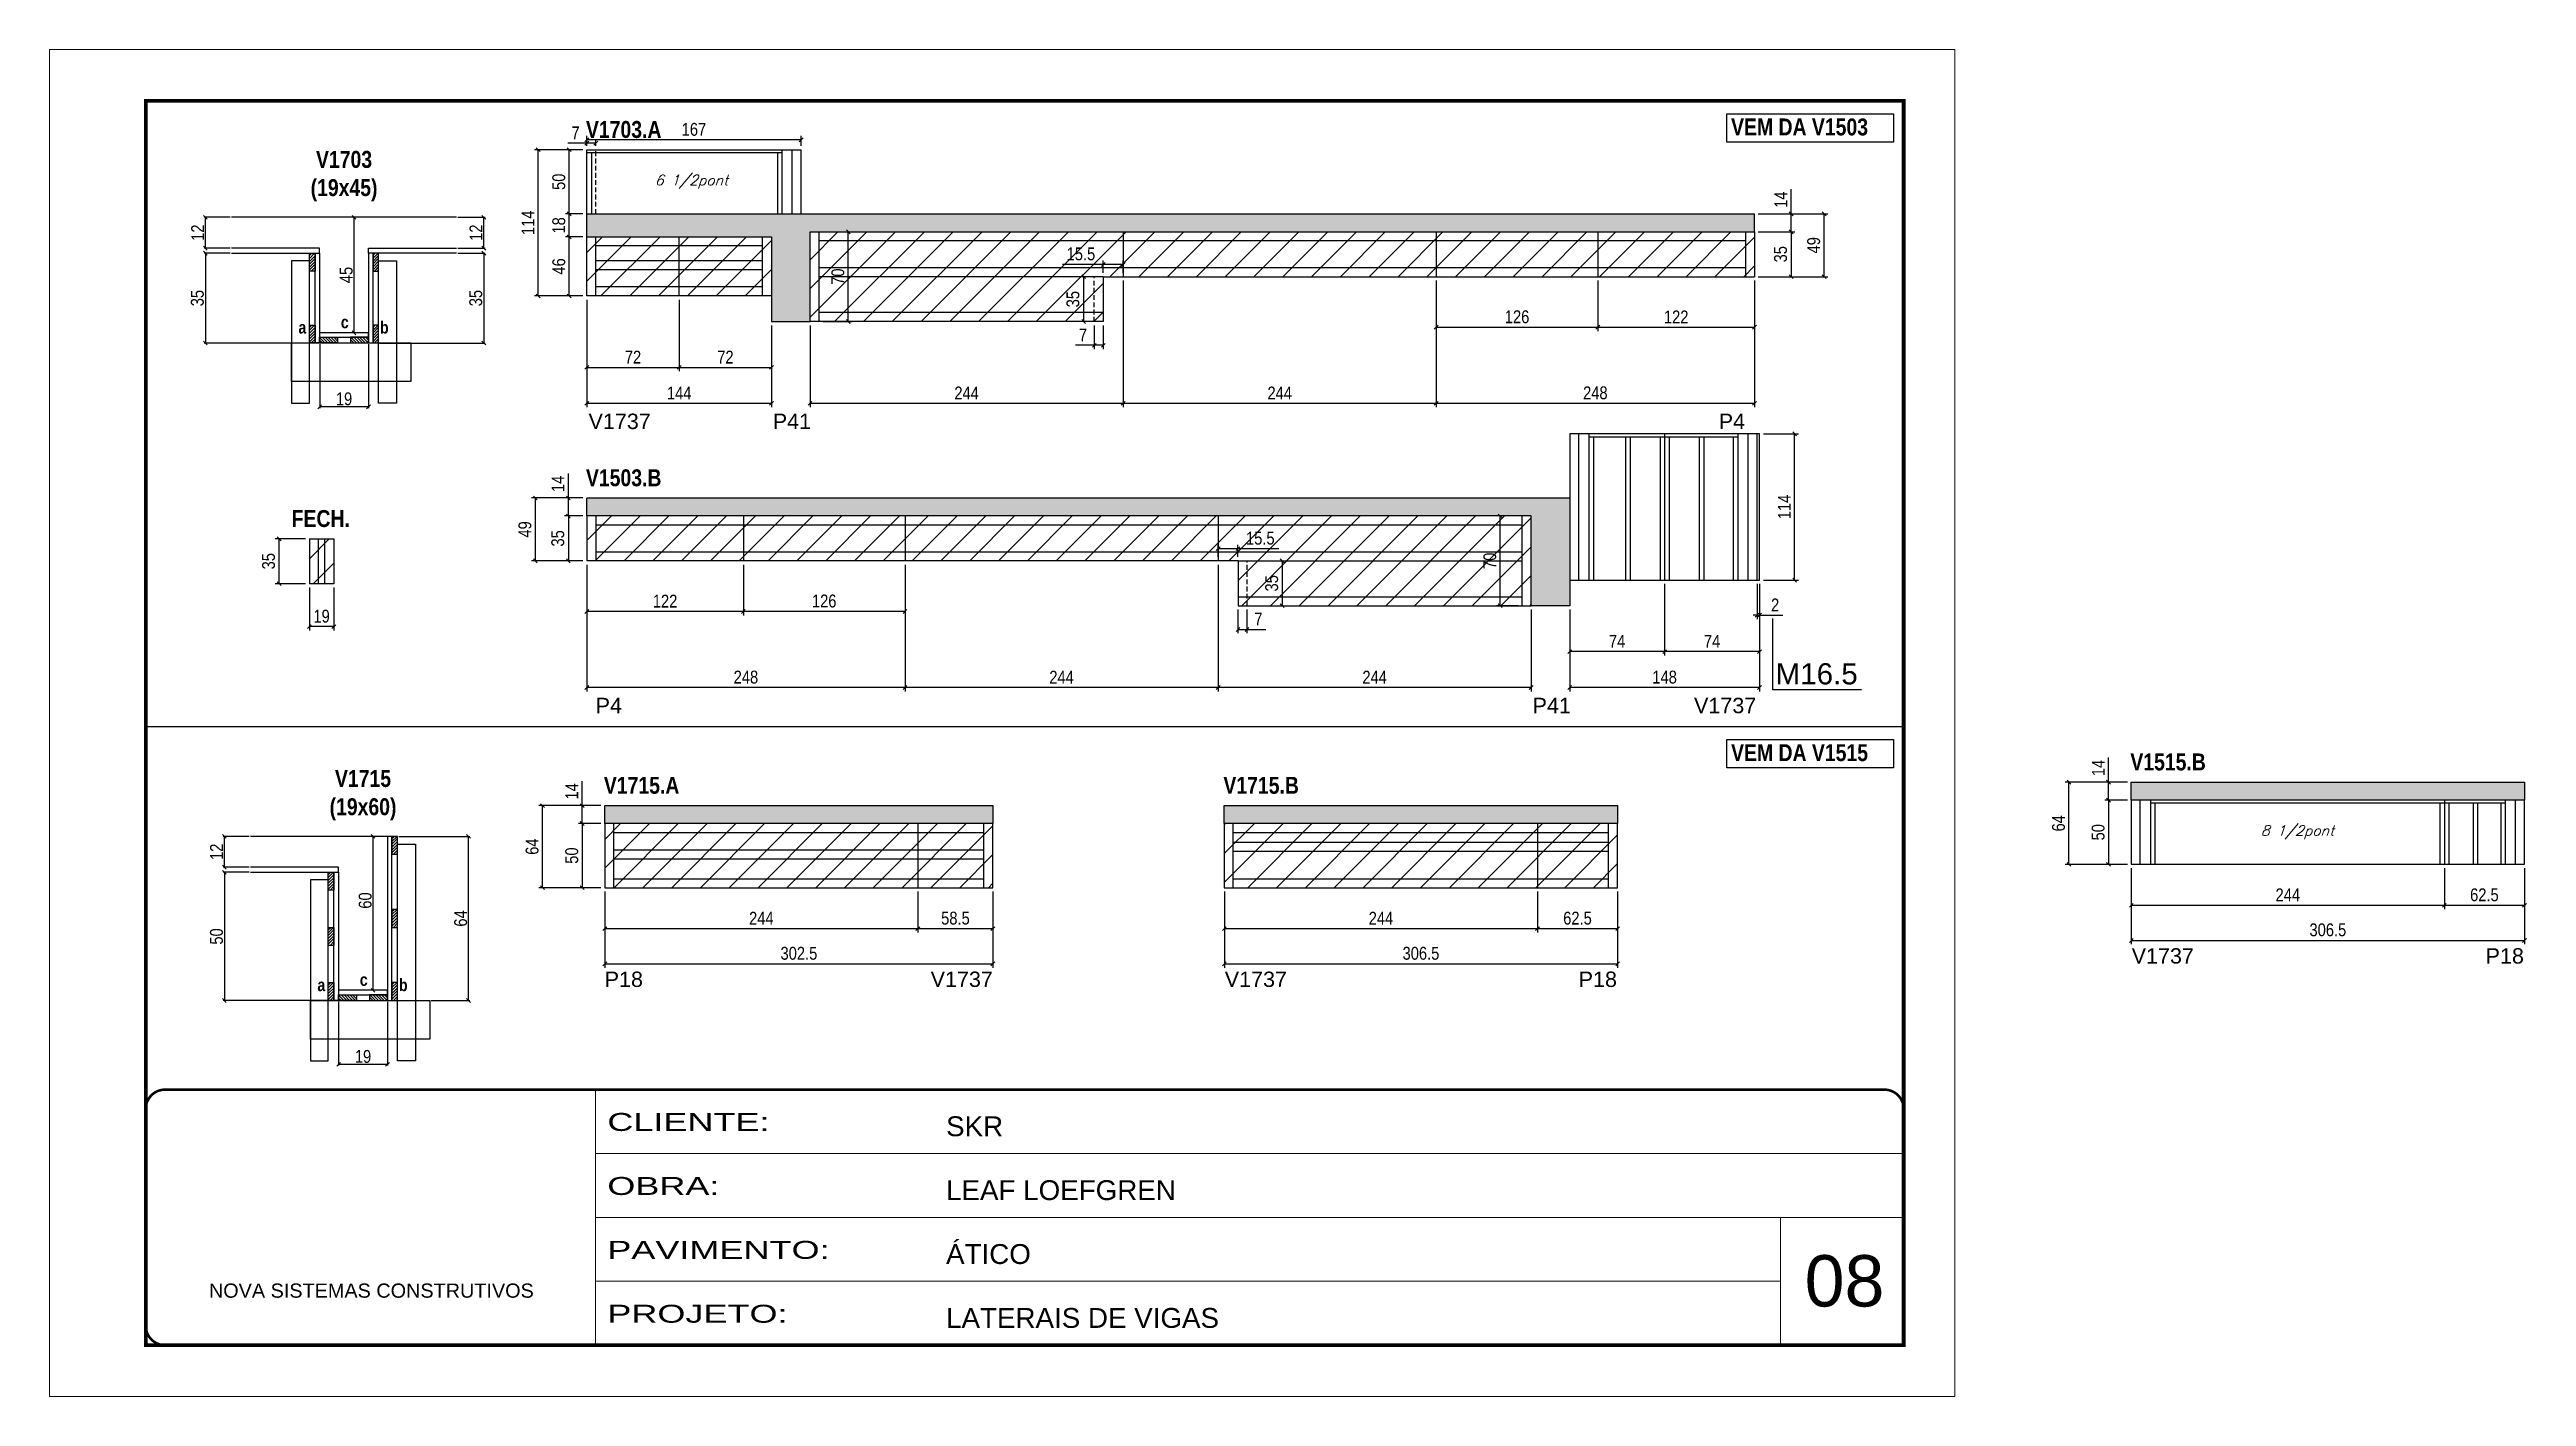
# Model space of a CAD drawing. Extents: x 3309 to 10008, y -2522 to 14608.
# Drawn here: x 8078 to 10008, y 12409 to 13459 of the extents above; entities that cross this region are included whole.
import ezdxf

# ---------------------------------------------------------------- set-up
doc = ezdxf.new("R2010")
doc.units = 0
for name, pattern in [('CONTINUO', [0]), ('DASHED', [0.75, 0.5, -0.25]), ('HIDDEN', [0.375, 0.25, -0.125])]:
    doc.linetypes.add(name, pattern=pattern)
for name, color, linetype in [('5', 5, 'Continuous'), ('COTA', 241, 'Continuous'), ('detalhes', 4, 'Continuous'), ('NOMENCLATURA', 7, 'Continuous'), ('Painéis', 200, 'Continuous'), ('SARR_2.2x7', 40, 'Continuous'), ('SARR_3.5x7', 81, 'Continuous'), ('texto', 7, 'Continuous')]:
    doc.layers.add(name, color=color, linetype=linetype)
for name, color, linetype, lineweight in [('CARIMBO', 255, 'Continuous', 9), ('CONCRETO', 251, 'Continuous', 25), ('Folhas', 255, 'Continuous', 9), ('Hachura', 251, 'Continuous', 9), ('SARRAFO DE PRESSAO', 251, 'DASHED', 9)]:
    doc.layers.add(name, color=color, linetype=linetype, lineweight=lineweight)
doc.styles.add('ARIAL', font='arial.ttf')
doc.styles.add('COTA TECNICA', font='techl___.ttf', dxfattribs={"height": 10})
doc.styles.add('COTA TECNICA 2X', font='techl___.ttf', dxfattribs={"height": 10})
doc.styles.add('Romans', font='romans.shx')
doc.styles.get("Standard").update_dxf_attribs({"font": 'arial.ttf'})
doc.styles.add('TECNICA', font='techb___.ttf', dxfattribs={"height": 10})
doc.styles.add('Tecnologia', font='')
doc.styles.get('Tecnologia').set_extended_font_data('Forgotten Futurist')
doc.dimstyles.new('PAINEL', dxfattribs={"dimtxt": 10, "dimasz": 3, "dimexe": 3, "dimexo": 3, "dimgap": 3, "dimtad": 1, "dimdec": 1, "dimzin": 12, "dimdsep": 46, "dimtxsty": 'COTA TECNICA', "dimblk1": 'OBLIQUE', "dimblk2": 'OBLIQUE', "dimsah": 1, "dimcen": 0.9, "dimclrd": 4, "dimclre": 4, "dimclrt": 240, "dimadec": 1, "dimazin": 3, "dimtfac": 1, "dimtdec": 1, "dimtmove": 0, "dimatfit": 3, "dimfxl": 1, "dimtolj": 1, "dimtzin": 12, "dimarcsym": 0})
doc.dimstyles.new('SECAO', dxfattribs={"dimscale": 0.333333, "dimtxt": 5, "dimasz": 9, "dimexe": 3, "dimexo": 3, "dimgap": 3, "dimtad": 1, "dimdec": 1, "dimlfac": 0.5, "dimzin": 12, "dimdsep": 46, "dimtxsty": 'COTA TECNICA 2X', "dimblk1": 'OBLIQUE', "dimblk2": 'OBLIQUE', "dimsah": 1, "dimcen": 0.9, "dimclrd": 4, "dimclre": 4, "dimclrt": 240, "dimadec": 1, "dimazin": 3, "dimtfac": 1, "dimtdec": 1, "dimtmove": 0, "dimatfit": 3, "dimfxl": 1, "dimtolj": 1, "dimtzin": 12, "dimarcsym": 0})
pattern_1 = [(135, (41523.9059, -110281.6276), (-1.122532015, -1.122532015), [])]
pattern_2 = [(45, (-115231.8024, -19934.9966), (-1.122532015, 1.122532015), [])]
pattern_3 = [(45, (-115231.8024, -19990.9966), (-1.122532015, 1.122532015), [])]
pattern_4 = [(135, (41538.6903, -110794.2475), (-1.122532015, -1.122532015), [])]
pattern_5 = [(45, (-115217.018, -20503.6165), (-1.122532015, 1.122532015), [])]

msp = doc.modelspace()

# ---------------------------------------------------------------- texts
at = {"layer": '5', "linetype": 'Continuous'}
for s, rotation, p in [('V1737', 359.99996, (8497.97, 13163.46)), ('P41', 359.99996, (8641.54, 13163.46)), ('P4', 359.99996, (9378.79, 13163.46)), ('P4', 0.00004, (8503.5, 12941.93)), ('P41', 0.00004, (9233.7, 12941.93)), ('V1737', 0.00004, (9359.52, 12941.93)), ('V1737', 359.99996, (9700.63, 12746.74, 0)), ('P18', 0.00004, (9976.47, 12746.74, 0)), ('P18', 359.99996, (8510.54, 12728.52, 0)), ('V1737', 359.99996, (8764.59, 12728.52, 0)), ('V1737', 359.99996, (8993.8, 12728.52, 0)), ('P18', 0.00004, (9269.63, 12728.52, 0))]:
    msp.add_text(s, height=12, rotation=rotation, dxfattribs=at).set_placement(p)
at = {"layer": 'CARIMBO', "style": 'ARIAL'}
msp.add_text('08', height=40, dxfattribs=at).set_placement((9445.73, 12479.43))
at = {"layer": 'detalhes', "style": 'TECNICA'}
for s, p in [('a', (8271.85, 13237.9)), ('c', (8304.91, 13242.01)), ('b', (8335.41, 13237.89)), ('a', (8286.63, 12725.28)), ('c', (8319.7, 12729.39)), ('b', (8350.19, 12725.27))]:
    msp.add_text(s, height=9.6, dxfattribs=at).set_placement(p)
at = {"layer": 'NOMENCLATURA', "style": 'TECNICA'}
for s, p in [('V1703.A', (8495.92, 13390.37)), ('VEM DA V1503', (9388.41, 13392.33)), ('V1503.B', (8495.92, 13118.84)), ('FECH.', (8266.59, 13087.07)), ('VEM DA V1515', (9388.41, 12904.57)), ('V1515.B', (9699.57, 12897.32, 0)), ('V1715.A', (8509.89, 12879.1, 0)), ('V1715.B', (8992.73, 12879.1, 0))]:
    msp.add_text(s, height=13.2, dxfattribs=at).set_placement(p)
at = {"layer": 'NOMENCLATURA', "linetype": 'Continuous'}
msp.add_text('M16.5', height=16.5, dxfattribs=at).set_placement((9423.07, 12964.38))
at = {"layer": 'NOMENCLATURA', "char_height": 13.2, "attachment_point": 2, "style": 'TECNICA'}
for s, insert in [('V1703\\P(19x45)', (8307.4, 13380.24)), ('V1715\\P(19x60)', (8322.18, 12897.62))]:
    msp.add_mtext_dynamic_manual_height_columns(s, width=300.2766, gutter_width=1, heights=[0], dxfattribs=dict(at, insert=insert))
at = {"layer": 'texto', "color": 2, "char_height": 8, "attachment_point": 5, "style": 'Romans'}
for s, insert in [('{\\Q19;\\C256;6 1/2pont}', (8578.14, 13356.19)), ('{\\Q19;\\C256;8 1/2pont}', (9829.78, 12849.14, 0))]:
    msp.add_mtext(s, dxfattribs=dict(at, insert=insert))

# ---------------------------------------------------------------- blocks, each defined once
blk = doc.blocks.new('9999999999')
at = {"color": 30, "linetype": 'CONTINUO'}
for p, q in [((98564.6, 34230.2), (98564.6, 34429.4)), ((98564.6, 34379.6), (99584, 34379.6)), ((98564.6, 34329.8), (99488, 34329.8)), ((99584, 34329.8), (99488, 34329.8)), ((99488, 34329.8), (99488, 34230.2)), ((98564.6, 34280), (99488, 34280))]:
    blk.add_line(p, q, dxfattribs=at)
at = {"color": 30, "linetype": 'CONTINUO', "const_width": 2}
blk.add_lwpolyline([(99584, 34230.2), (99584, 34414.4, 0.414214), (99569, 34429.4), (98229, 34429.4, 0.414214), (98214, 34414.4), (98214, 34245.2, 0.414214), (98229, 34230.2), (99584, 34230.2)], format="xyb", dxfattribs=at)
at = {"layer": 'Folhas'}
blk.add_lwpolyline([(98139, 34190.2), (99624, 34190.2), (99624, 35240.2), (98139, 35240.2)], close=True, dxfattribs=at)
at = {"layer": 'Folhas', "color": 30, "const_width": 3}
blk.add_lwpolyline([(98214, 34230.2), (99584, 34230.2), (99584, 35200.2), (98214, 35200.2)], close=True, dxfattribs=at)
at = {"color": 7, "linetype": 'Continuous', "ltscale": 5, "style": 'ARIAL'}
for s, height, p in [('SKR', 15.48, (98837.7, 34393.1)), ('LEAF LOEFGREN', 15.483, (98837.7, 34343.3)), ('ÁTICO', 15.48, (98837.7, 34293.5)), ('NOVA SISTEMAS CONSTRUTIVOS', 11.059, (98263.2, 34267.2)), ('LATERAIS DE VIGAS', 15.483, (98837.7, 34243.7))]:
    blk.add_text(s, height=height, dxfattribs=at).set_placement(p)
at = {"layer": 'Folhas', "color": 7, "style": 'Tecnologia', "width": 1.5}
for s, p in [('CLIENTE:', (98573.7, 34397.2)), ('OBRA:', (98573.7, 34347.3)), ('PAVIMENTO:', (98573.7, 34297.5)), ('PROJETO:', (98573.7, 34247.7))]:
    blk.add_text(s, height=14, dxfattribs=at).set_placement(p)
blk = doc.blocks.new('_Oblique')
at = {"color": 0, "linetype": 'ByBlock', "lineweight": -2}
blk.add_line((-0.5, -0.5), (0.5, 0.5), dxfattribs=at)
blk = doc.blocks.new('*D2467')
at = {"layer": 'COTA', "color": 4, "lineweight": -2, "transparency": 16777216}
for p, q in [((8288.4, 13229.5), (8288.4, 13179.8)), ((8326.4, 13229.5), (8326.4, 13179.8)), ((8326.4, 13180.8), (8288.4, 13180.8))]:
    blk.add_line(p, q, dxfattribs=at)
at = {"layer": 'Defpoints', "color": 0, "transparency": 16777216}
for p in [(8288.4, 13230.5), (8326.4, 13230.5), (8288.4, 13180.8)]:
    blk.add_point(p, dxfattribs=at)
at = {"layer": 'COTA', "color": 4, "lineweight": -2, "transparency": 16777216, "xscale": 3, "yscale": 3, "zscale": 3, "rotation": 180}
blk.add_blockref('_Oblique', (8288.4, 13180.8), dxfattribs=at)
at = {"layer": 'COTA', "color": 4, "lineweight": -2, "transparency": 16777216, "xscale": 3, "yscale": 3, "zscale": 3}
blk.add_blockref('_Oblique', (8326.4, 13180.8), dxfattribs=at)
at = {"layer": 'COTA', "color": 240, "transparency": 16777216, "insert": (8307.4, 13186.9), "char_height": 10, "attachment_point": 5, "style": 'COTA TECNICA 2X'}
blk.add_mtext('\\A1;19', dxfattribs=at)
blk = doc.blocks.new('*D2468')
at = {"layer": 'COTA', "color": 4, "lineweight": -2, "transparency": 16777216}
for p, q in [((8218.7, 13300.5), (8198.3, 13300.5)), ((8199.3, 13300.5), (8199.3, 13230.5)), ((8279.4, 13230.5), (8198.3, 13230.5))]:
    blk.add_line(p, q, dxfattribs=at)
at = {"layer": 'Defpoints', "color": 0, "transparency": 16777216}
for p in [(8219.7, 13300.5), (8199.3, 13230.5), (8280.4, 13230.5, 0)]:
    blk.add_point(p, dxfattribs=at)
at = {"layer": 'COTA', "color": 4, "lineweight": -2, "transparency": 16777216, "xscale": 3, "yscale": 3, "zscale": 3}
for p, rotation in [((8199.3, 13300.5), 90), ((8199.3, 13230.5), 270)]:
    blk.add_blockref('_Oblique', p, dxfattribs=dict(at, rotation=rotation))
at = {"layer": 'COTA', "color": 240, "transparency": 16777216, "insert": (8193.1, 13265.5), "char_height": 10, "attachment_point": 5, "rotation": 90, "style": 'COTA TECNICA 2X'}
blk.add_mtext('\\A1;35', dxfattribs=at)
blk = doc.blocks.new('*D2469')
at = {"layer": 'COTA', "color": 4, "lineweight": -2, "transparency": 16777216}
for p, q in [((8396.1, 13300.5), (8417.3, 13300.5)), ((8416.3, 13300.5), (8416.3, 13230.5)), ((8335.4, 13230.5), (8417.3, 13230.5))]:
    blk.add_line(p, q, dxfattribs=at)
at = {"layer": 'Defpoints', "color": 0, "transparency": 16777216}
for p in [(8395.1, 13300.5), (8334.4, 13230.5, 0), (8416.3, 13230.5)]:
    blk.add_point(p, dxfattribs=at)
at = {"layer": 'COTA', "color": 4, "lineweight": -2, "transparency": 16777216, "xscale": 3, "yscale": 3, "zscale": 3}
for p, rotation in [((8416.3, 13300.5), 90), ((8416.3, 13230.5), 270)]:
    blk.add_blockref('_Oblique', p, dxfattribs=dict(at, rotation=rotation))
at = {"layer": 'COTA', "color": 240, "transparency": 16777216, "insert": (8410.1, 13265.5), "char_height": 10, "attachment_point": 5, "rotation": 90, "style": 'COTA TECNICA 2X'}
blk.add_mtext('\\A1;35', dxfattribs=at)
blk = doc.blocks.new('*D2470')
at = {"layer": 'COTA', "color": 4, "lineweight": -2, "transparency": 16777216}
for p, q in [((8325.4, 13328.5), (8314.2, 13328.5)), ((8315.2, 13238.5), (8315.2, 13328.5)), ((8325.4, 13238.5), (8314.2, 13238.5))]:
    blk.add_line(p, q, dxfattribs=at)
at = {"layer": 'Defpoints', "color": 0, "transparency": 16777216}
for p in [(8315.2, 13328.5), (8326.4, 13328.5), (8326.4, 13238.5)]:
    blk.add_point(p, dxfattribs=at)
at = {"layer": 'COTA', "color": 4, "lineweight": -2, "transparency": 16777216, "xscale": 3, "yscale": 3, "zscale": 3}
for p, rotation in [((8315.2, 13328.5), 90), ((8315.2, 13238.5), 270)]:
    blk.add_blockref('_Oblique', p, dxfattribs=dict(at, rotation=rotation))
at = {"layer": 'COTA', "color": 240, "transparency": 16777216, "insert": (8309.1, 13283.5), "char_height": 10, "attachment_point": 5, "rotation": 90, "style": 'COTA TECNICA 2X'}
blk.add_mtext('\\A1;45', dxfattribs=at)
blk = doc.blocks.new('*D2471')
at = {"layer": 'COTA', "color": 4, "lineweight": -2, "transparency": 16777216}
for p, q in [((8396.1, 13328.5), (8417.3, 13328.5)), ((8416.3, 13304.5), (8416.3, 13328.5)), ((8396.1, 13304.5), (8417.3, 13304.5))]:
    blk.add_line(p, q, dxfattribs=at)
at = {"layer": 'Defpoints', "color": 0, "transparency": 16777216}
for p in [(8395.1, 13328.5), (8416.3, 13328.5), (8395.1, 13304.5)]:
    blk.add_point(p, dxfattribs=at)
at = {"layer": 'COTA', "color": 4, "lineweight": -2, "transparency": 16777216, "xscale": 3, "yscale": 3, "zscale": 3}
for p, rotation in [((8416.3, 13328.5), 90), ((8416.3, 13304.5), 270)]:
    blk.add_blockref('_Oblique', p, dxfattribs=dict(at, rotation=rotation))
at = {"layer": 'COTA', "color": 240, "transparency": 16777216, "insert": (8410.2, 13316.5), "char_height": 10, "attachment_point": 5, "rotation": 90, "style": 'COTA TECNICA 2X'}
blk.add_mtext('\\A1;12', dxfattribs=at)
blk = doc.blocks.new('*D2487')
at = {"layer": 'COTA', "color": 4, "lineweight": -2, "transparency": 16777216}
for p, q in [((8218.7, 13328.5), (8198.3, 13328.5)), ((8199.3, 13304.5), (8199.3, 13328.5)), ((8218.7, 13304.5), (8198.3, 13304.5))]:
    blk.add_line(p, q, dxfattribs=at)
at = {"layer": 'Defpoints', "color": 0, "transparency": 16777216}
for p in [(8199.3, 13328.5), (8219.7, 13328.5), (8219.7, 13304.5)]:
    blk.add_point(p, dxfattribs=at)
at = {"layer": 'COTA', "color": 4, "lineweight": -2, "transparency": 16777216, "xscale": 3, "yscale": 3, "zscale": 3}
for p, rotation in [((8199.3, 13328.5), 90), ((8199.3, 13304.5), 270)]:
    blk.add_blockref('_Oblique', p, dxfattribs=dict(at, rotation=rotation))
at = {"layer": 'COTA', "color": 240, "transparency": 16777216, "insert": (8193.3, 13316.5), "char_height": 10, "attachment_point": 5, "rotation": 90, "style": 'COTA TECNICA 2X'}
blk.add_mtext('\\A1;12', dxfattribs=at)
blk = doc.blocks.new('*D2488')
at = {"layer": 'COTA', "color": 4, "lineweight": -2, "transparency": 16777216}
for p, q in [((8493.6, 13313.2), (8479.9, 13313.2)), ((8482.9, 13267.2), (8482.9, 13313.2)), ((8493.6, 13267.2), (8479.9, 13267.2))]:
    blk.add_line(p, q, dxfattribs=at)
at = {"layer": 'Defpoints', "color": 0, "transparency": 16777216}
for p in [(8482.9, 13313.2), (8496.6, 13313.2), (8496.6, 13267.2)]:
    blk.add_point(p, dxfattribs=at)
at = {"layer": 'COTA', "color": 4, "lineweight": -2, "transparency": 16777216, "xscale": 3, "yscale": 3, "zscale": 3}
for p, rotation in [((8482.9, 13313.2), 90), ((8482.9, 13267.2), 270)]:
    blk.add_blockref('_Oblique', p, dxfattribs=dict(at, rotation=rotation))
at = {"layer": 'COTA', "color": 240, "transparency": 16777216, "insert": (8474.8, 13290.2), "char_height": 10, "attachment_point": 5, "rotation": 90, "style": 'COTA TECNICA'}
blk.add_mtext('\\A1;46', dxfattribs=at)
blk = doc.blocks.new('*D2489')
at = {"layer": 'COTA', "color": 4, "lineweight": -2, "transparency": 16777216}
for p, q in [((8496.6, 13264.2), (8496.6, 13180.5)), ((8640.6, 13244.2), (8640.6, 13180.5)), ((8496.6, 13183.5), (8640.6, 13183.5))]:
    blk.add_line(p, q, dxfattribs=at)
at = {"layer": 'Defpoints', "color": 0, "transparency": 16777216}
for p in [(8496.6, 13267.2), (8640.6, 13247.2), (8640.6, 13183.5)]:
    blk.add_point(p, dxfattribs=at)
at = {"layer": 'COTA', "color": 4, "lineweight": -2, "transparency": 16777216, "xscale": 3, "yscale": 3, "zscale": 3, "rotation": 180}
blk.add_blockref('_Oblique', (8496.6, 13183.5), dxfattribs=at)
at = {"layer": 'COTA', "color": 4, "lineweight": -2, "transparency": 16777216, "xscale": 3, "yscale": 3, "zscale": 3}
blk.add_blockref('_Oblique', (8640.6, 13183.5), dxfattribs=at)
at = {"layer": 'COTA', "color": 240, "transparency": 16777216, "insert": (8568.6, 13191.5), "char_height": 10, "attachment_point": 5, "style": 'COTA TECNICA'}
blk.add_mtext('\\A1;144', dxfattribs=at)
blk = doc.blocks.new('*D2490')
at = {"layer": 'COTA', "color": 4, "lineweight": -2, "transparency": 16777216}
for p, q in [((8493.6, 13331.2), (8479.9, 13331.2)), ((8482.9, 13313.2), (8482.9, 13331.2)), ((8493.6, 13313.2), (8479.9, 13313.2))]:
    blk.add_line(p, q, dxfattribs=at)
at = {"layer": 'Defpoints', "color": 0, "transparency": 16777216}
for p in [(8482.9, 13331.2), (8496.6, 13331.2), (8496.6, 13313.2)]:
    blk.add_point(p, dxfattribs=at)
at = {"layer": 'COTA', "color": 4, "lineweight": -2, "transparency": 16777216, "xscale": 3, "yscale": 3, "zscale": 3}
for p, rotation in [((8482.9, 13331.2), 90), ((8482.9, 13313.2), 270)]:
    blk.add_blockref('_Oblique', p, dxfattribs=dict(at, rotation=rotation))
at = {"layer": 'COTA', "color": 240, "transparency": 16777216, "insert": (8474.8, 13322.2), "char_height": 10, "attachment_point": 5, "rotation": 90, "style": 'COTA TECNICA'}
blk.add_mtext('\\A1;18', dxfattribs=at)
blk = doc.blocks.new('*D2491')
at = {"layer": 'COTA', "color": 4, "lineweight": -2, "transparency": 16777216}
for p, q in [((8493.6, 13381.2), (8455.7, 13381.2)), ((8458.7, 13267.2), (8458.7, 13381.2)), ((8493.6, 13267.2), (8455.7, 13267.2))]:
    blk.add_line(p, q, dxfattribs=at)
at = {"layer": 'Defpoints', "color": 0, "transparency": 16777216}
for p in [(8458.7, 13381.2), (8496.6, 13381.2), (8496.6, 13267.2)]:
    blk.add_point(p, dxfattribs=at)
at = {"layer": 'COTA', "color": 4, "lineweight": -2, "transparency": 16777216, "xscale": 3, "yscale": 3, "zscale": 3}
for p, rotation in [((8458.7, 13381.2), 90), ((8458.7, 13267.2), 270)]:
    blk.add_blockref('_Oblique', p, dxfattribs=dict(at, rotation=rotation))
at = {"layer": 'COTA', "color": 240, "transparency": 16777216, "insert": (8450.7, 13324.2), "char_height": 10, "attachment_point": 5, "rotation": 90, "style": 'COTA TECNICA'}
blk.add_mtext('\\A1;114', dxfattribs=at)
blk = doc.blocks.new('*D2492')
at = {"layer": 'COTA', "color": 4, "lineweight": -2, "transparency": 16777216}
for p, q in [((8496.6, 13264.2), (8496.6, 13208.5)), ((8568.6, 13264.2), (8568.6, 13208.5)), ((8496.6, 13211.5), (8568.6, 13211.5))]:
    blk.add_line(p, q, dxfattribs=at)
at = {"layer": 'Defpoints', "color": 0, "transparency": 16777216}
for p in [(8496.6, 13267.2), (8568.6, 13267.2), (8568.6, 13211.5)]:
    blk.add_point(p, dxfattribs=at)
at = {"layer": 'COTA', "color": 4, "lineweight": -2, "transparency": 16777216, "xscale": 3, "yscale": 3, "zscale": 3, "rotation": 180}
blk.add_blockref('_Oblique', (8496.6, 13211.5), dxfattribs=at)
at = {"layer": 'COTA', "color": 4, "lineweight": -2, "transparency": 16777216, "xscale": 3, "yscale": 3, "zscale": 3}
blk.add_blockref('_Oblique', (8568.6, 13211.5), dxfattribs=at)
at = {"layer": 'COTA', "color": 240, "transparency": 16777216, "insert": (8532.6, 13219.5), "char_height": 10, "attachment_point": 5, "style": 'COTA TECNICA'}
blk.add_mtext('\\A1;72', dxfattribs=at)
blk = doc.blocks.new('*D2493')
at = {"layer": 'COTA', "color": 4, "lineweight": -2, "transparency": 16777216}
for p, q in [((8568.6, 13264.2), (8568.6, 13208.5)), ((8640.6, 13244.2), (8640.6, 13208.5)), ((8568.6, 13211.5), (8640.6, 13211.5))]:
    blk.add_line(p, q, dxfattribs=at)
at = {"layer": 'Defpoints', "color": 0, "transparency": 16777216}
for p in [(8568.6, 13267.2), (8640.6, 13247.2), (8640.6, 13211.5)]:
    blk.add_point(p, dxfattribs=at)
at = {"layer": 'COTA', "color": 4, "lineweight": -2, "transparency": 16777216, "xscale": 3, "yscale": 3, "zscale": 3, "rotation": 180}
blk.add_blockref('_Oblique', (8568.6, 13211.5), dxfattribs=at)
at = {"layer": 'COTA', "color": 4, "lineweight": -2, "transparency": 16777216, "xscale": 3, "yscale": 3, "zscale": 3}
blk.add_blockref('_Oblique', (8640.6, 13211.5), dxfattribs=at)
at = {"layer": 'COTA', "color": 240, "transparency": 16777216, "insert": (8604.6, 13219.5), "char_height": 10, "attachment_point": 5, "style": 'COTA TECNICA'}
blk.add_mtext('\\A1;72', dxfattribs=at)
blk = doc.blocks.new('*D2494')
at = {"layer": 'COTA', "color": 4, "lineweight": -2, "transparency": 16777216}
for p, q in [((8914.6, 13279.2), (8914.6, 13180.5)), ((8670.6, 13244.2), (8670.6, 13180.5)), ((8670.6, 13183.5), (8914.6, 13183.5))]:
    blk.add_line(p, q, dxfattribs=at)
at = {"layer": 'Defpoints', "color": 0, "transparency": 16777216}
for p in [(8914.6, 13282.2), (8670.6, 13247.2), (8914.6, 13183.5)]:
    blk.add_point(p, dxfattribs=at)
at = {"layer": 'COTA', "color": 4, "lineweight": -2, "transparency": 16777216, "xscale": 3, "yscale": 3, "zscale": 3, "rotation": 180}
blk.add_blockref('_Oblique', (8670.6, 13183.5), dxfattribs=at)
at = {"layer": 'COTA', "color": 4, "lineweight": -2, "transparency": 16777216, "xscale": 3, "yscale": 3, "zscale": 3}
blk.add_blockref('_Oblique', (8914.6, 13183.5), dxfattribs=at)
at = {"layer": 'COTA', "color": 240, "transparency": 16777216, "insert": (8792.6, 13191.5), "char_height": 10, "attachment_point": 5, "style": 'COTA TECNICA'}
blk.add_mtext('\\A1;244', dxfattribs=at)
blk = doc.blocks.new('*D2495')
at = {"layer": 'COTA', "color": 4, "lineweight": -2, "transparency": 16777216}
for p, q in [((8914.6, 13279.2), (8914.6, 13180.5)), ((9158.6, 13279.2), (9158.6, 13180.5)), ((8914.6, 13183.5), (9158.6, 13183.5))]:
    blk.add_line(p, q, dxfattribs=at)
at = {"layer": 'Defpoints', "color": 0, "transparency": 16777216}
for p in [(8914.6, 13282.2), (9158.6, 13282.2), (9158.6, 13183.5)]:
    blk.add_point(p, dxfattribs=at)
at = {"layer": 'COTA', "color": 4, "lineweight": -2, "transparency": 16777216, "xscale": 3, "yscale": 3, "zscale": 3, "rotation": 180}
blk.add_blockref('_Oblique', (8914.6, 13183.5), dxfattribs=at)
at = {"layer": 'COTA', "color": 4, "lineweight": -2, "transparency": 16777216, "xscale": 3, "yscale": 3, "zscale": 3}
blk.add_blockref('_Oblique', (9158.6, 13183.5), dxfattribs=at)
at = {"layer": 'COTA', "color": 240, "transparency": 16777216, "insert": (9036.6, 13191.5), "char_height": 10, "attachment_point": 5, "style": 'COTA TECNICA'}
blk.add_mtext('\\A1;244', dxfattribs=at)
blk = doc.blocks.new('*D2496')
at = {"layer": 'COTA', "color": 4, "lineweight": -2, "transparency": 16777216}
for p, q in [((9158.6, 13279.2), (9158.6, 13180.5)), ((9406.6, 13279.2), (9406.6, 13180.5)), ((9158.6, 13183.5), (9406.6, 13183.5))]:
    blk.add_line(p, q, dxfattribs=at)
at = {"layer": 'Defpoints', "color": 0, "transparency": 16777216}
for p in [(9158.6, 13282.2), (9406.6, 13282.2), (9406.6, 13183.5)]:
    blk.add_point(p, dxfattribs=at)
at = {"layer": 'COTA', "color": 4, "lineweight": -2, "transparency": 16777216, "xscale": 3, "yscale": 3, "zscale": 3, "rotation": 180}
blk.add_blockref('_Oblique', (9158.6, 13183.5), dxfattribs=at)
at = {"layer": 'COTA', "color": 4, "lineweight": -2, "transparency": 16777216, "xscale": 3, "yscale": 3, "zscale": 3}
blk.add_blockref('_Oblique', (9406.6, 13183.5), dxfattribs=at)
at = {"layer": 'COTA', "color": 240, "transparency": 16777216, "insert": (9282.6, 13191.6), "char_height": 10, "attachment_point": 5, "style": 'COTA TECNICA'}
blk.add_mtext('\\A1;248', dxfattribs=at)
blk = doc.blocks.new('*D2497')
at = {"layer": 'COTA', "color": 4, "lineweight": -2, "transparency": 16777216}
for p, q in [((8899.1, 13291.7), (8867.3, 13291.7)), ((8899.1, 13285.2), (8899.1, 13294.7)), ((8914.6, 13291.7), (8899.1, 13291.7)), ((8914.6, 13285.2), (8914.6, 13294.7))]:
    blk.add_line(p, q, dxfattribs=at)
at = {"layer": 'Defpoints', "color": 0, "transparency": 16777216}
for p in [(8899.1, 13291.7), (8899.1, 13282.2), (8914.6, 13282.2)]:
    blk.add_point(p, dxfattribs=at)
at = {"layer": 'COTA', "color": 4, "lineweight": -2, "transparency": 16777216, "xscale": 3, "yscale": 3, "zscale": 3, "rotation": 180}
blk.add_blockref('_Oblique', (8899.1, 13291.7), dxfattribs=at)
at = {"layer": 'COTA', "color": 4, "lineweight": -2, "transparency": 16777216, "xscale": 3, "yscale": 3, "zscale": 3}
blk.add_blockref('_Oblique', (8914.6, 13291.7), dxfattribs=at)
at = {"layer": 'COTA', "color": 240, "transparency": 16777216, "insert": (8881.7, 13299.9), "char_height": 10, "attachment_point": 5, "style": 'COTA TECNICA'}
blk.add_mtext('\\A1;15.5', dxfattribs=at)
blk = doc.blocks.new('*D2498')
at = {"layer": 'COTA', "color": 4, "lineweight": -2, "transparency": 16777216}
for p, q in [((8892.1, 13244.2), (8892.1, 13225.7)), ((8899.1, 13244.2), (8899.1, 13225.7)), ((8892.1, 13228.7), (8877.4, 13228.7)), ((8899.1, 13228.7), (8892.1, 13228.7))]:
    blk.add_line(p, q, dxfattribs=at)
at = {"layer": 'Defpoints', "color": 0, "transparency": 16777216}
for p in [(8892.1, 13247.2), (8899.1, 13247.2), (8892.1, 13228.7)]:
    blk.add_point(p, dxfattribs=at)
at = {"layer": 'COTA', "color": 4, "lineweight": -2, "transparency": 16777216, "xscale": 3, "yscale": 3, "zscale": 3, "rotation": 180}
blk.add_blockref('_Oblique', (8892.1, 13228.7), dxfattribs=at)
at = {"layer": 'COTA', "color": 4, "lineweight": -2, "transparency": 16777216, "xscale": 3, "yscale": 3, "zscale": 3}
blk.add_blockref('_Oblique', (8899.1, 13228.7), dxfattribs=at)
at = {"layer": 'COTA', "color": 240, "transparency": 16777216, "insert": (8883.3, 13236.8), "char_height": 10, "attachment_point": 5, "style": 'COTA TECNICA'}
blk.add_mtext('\\A1;7', dxfattribs=at)
blk = doc.blocks.new('*D2499')
at = {"layer": 'COTA', "color": 4, "lineweight": -2, "transparency": 16777216}
for p, q in [((8889.1, 13282.2), (8880.8, 13282.2)), ((8883.8, 13282.2), (8883.8, 13247.2)), ((8889.1, 13247.2), (8880.8, 13247.2))]:
    blk.add_line(p, q, dxfattribs=at)
at = {"layer": 'Defpoints', "color": 0, "transparency": 16777216}
for p in [(8892.1, 13282.2), (8883.8, 13247.2), (8892.1, 13247.2)]:
    blk.add_point(p, dxfattribs=at)
at = {"layer": 'COTA', "color": 4, "lineweight": -2, "transparency": 16777216, "xscale": 3, "yscale": 3, "zscale": 3}
for p, rotation in [((8883.8, 13282.2), 90), ((8883.8, 13247.2), 270)]:
    blk.add_blockref('_Oblique', p, dxfattribs=dict(at, rotation=rotation))
at = {"layer": 'COTA', "color": 240, "transparency": 16777216, "insert": (8875.5, 13264.7), "char_height": 10, "attachment_point": 5, "rotation": 90, "style": 'COTA TECNICA'}
blk.add_mtext('\\A1;35', dxfattribs=at)
blk = doc.blocks.new('*D2500')
at = {"layer": 'COTA', "color": 4, "lineweight": -2, "transparency": 16777216}
for p, q in [((9158.6, 13279.2), (9158.6, 13239.8)), ((9284.6, 13279.2), (9284.6, 13239.8)), ((9158.6, 13242.8), (9284.6, 13242.8))]:
    blk.add_line(p, q, dxfattribs=at)
at = {"layer": 'Defpoints', "color": 0, "transparency": 16777216}
for p in [(9158.6, 13282.2), (9284.6, 13282.2), (9284.6, 13242.8)]:
    blk.add_point(p, dxfattribs=at)
at = {"layer": 'COTA', "color": 4, "lineweight": -2, "transparency": 16777216, "xscale": 3, "yscale": 3, "zscale": 3, "rotation": 180}
blk.add_blockref('_Oblique', (9158.6, 13242.8), dxfattribs=at)
at = {"layer": 'COTA', "color": 4, "lineweight": -2, "transparency": 16777216, "xscale": 3, "yscale": 3, "zscale": 3}
blk.add_blockref('_Oblique', (9284.6, 13242.8), dxfattribs=at)
at = {"layer": 'COTA', "color": 240, "transparency": 16777216, "insert": (9221.6, 13250.9), "char_height": 10, "attachment_point": 5, "style": 'COTA TECNICA'}
blk.add_mtext('\\A1;126', dxfattribs=at)
blk = doc.blocks.new('*D2501')
at = {"layer": 'COTA', "color": 4, "lineweight": -2, "transparency": 16777216}
for p, q in [((9284.6, 13279.2), (9284.6, 13239.8)), ((9406.6, 13279.2), (9406.6, 13239.8)), ((9284.6, 13242.8), (9406.6, 13242.8))]:
    blk.add_line(p, q, dxfattribs=at)
at = {"layer": 'Defpoints', "color": 0, "transparency": 16777216}
for p in [(9284.6, 13282.2), (9406.6, 13282.2), (9406.6, 13242.8)]:
    blk.add_point(p, dxfattribs=at)
at = {"layer": 'COTA', "color": 4, "lineweight": -2, "transparency": 16777216, "xscale": 3, "yscale": 3, "zscale": 3, "rotation": 180}
blk.add_blockref('_Oblique', (9284.6, 13242.8), dxfattribs=at)
at = {"layer": 'COTA', "color": 4, "lineweight": -2, "transparency": 16777216, "xscale": 3, "yscale": 3, "zscale": 3}
blk.add_blockref('_Oblique', (9406.6, 13242.8), dxfattribs=at)
at = {"layer": 'COTA', "color": 240, "transparency": 16777216, "insert": (9345.6, 13250.8), "char_height": 10, "attachment_point": 5, "style": 'COTA TECNICA'}
blk.add_mtext('\\A1;122', dxfattribs=at)
blk = doc.blocks.new('*D2502')
at = {"layer": 'COTA', "color": 4, "lineweight": -2, "transparency": 16777216}
for p, q in [((8680.6, 13317.2), (8703.4, 13317.2)), ((8700.4, 13247.2), (8700.4, 13317.2)), ((8680.6, 13247.2), (8703.4, 13247.2))]:
    blk.add_line(p, q, dxfattribs=at)
at = {"layer": 'Defpoints', "color": 0, "transparency": 16777216}
for p in [(8677.6, 13317.2), (8700.4, 13317.2), (8677.6, 13247.2)]:
    blk.add_point(p, dxfattribs=at)
at = {"layer": 'COTA', "color": 4, "lineweight": -2, "transparency": 16777216, "xscale": 3, "yscale": 3, "zscale": 3}
for p, rotation in [((8700.4, 13317.2), 90), ((8700.4, 13247.2), 270)]:
    blk.add_blockref('_Oblique', p, dxfattribs=dict(at, rotation=rotation))
at = {"layer": 'COTA', "color": 240, "transparency": 16777216, "insert": (8692.3, 13282.2), "char_height": 10, "attachment_point": 5, "rotation": 90, "style": 'COTA TECNICA'}
blk.add_mtext('\\A1;70', dxfattribs=at)
blk = doc.blocks.new('*D2503')
at = {"layer": 'COTA', "color": 4, "lineweight": -2, "transparency": 16777216}
for p, q in [((9409.6, 13317.2), (9438.2, 13317.2)), ((9435.2, 13317.2), (9435.2, 13282.2)), ((9409.6, 13282.2), (9438.2, 13282.2))]:
    blk.add_line(p, q, dxfattribs=at)
at = {"layer": 'Defpoints', "color": 0, "transparency": 16777216}
for p in [(9406.6, 13317.2), (9406.6, 13282.2), (9435.2, 13282.2)]:
    blk.add_point(p, dxfattribs=at)
at = {"layer": 'COTA', "color": 4, "lineweight": -2, "transparency": 16777216, "xscale": 3, "yscale": 3, "zscale": 3}
for p, rotation in [((9435.2, 13317.2), 90), ((9435.2, 13282.2), 270)]:
    blk.add_blockref('_Oblique', p, dxfattribs=dict(at, rotation=rotation))
at = {"layer": 'COTA', "color": 240, "transparency": 16777216, "insert": (9427, 13299.7), "char_height": 10, "attachment_point": 5, "rotation": 90, "style": 'COTA TECNICA'}
blk.add_mtext('\\A1;35', dxfattribs=at)
blk = doc.blocks.new('*D2504')
at = {"layer": 'COTA', "color": 4, "lineweight": -2, "transparency": 16777216}
for p, q in [((9435.2, 13331.2), (9435.2, 13350.3)), ((9409.6, 13331.2), (9438.2, 13331.2)), ((9435.2, 13317.2), (9435.2, 13331.2)), ((9409.6, 13317.2), (9438.2, 13317.2))]:
    blk.add_line(p, q, dxfattribs=at)
at = {"layer": 'Defpoints', "color": 0, "transparency": 16777216}
for p in [(9406.6, 13331.2), (9435.2, 13331.2), (9406.6, 13317.2)]:
    blk.add_point(p, dxfattribs=at)
at = {"layer": 'COTA', "color": 4, "lineweight": -2, "transparency": 16777216, "xscale": 3, "yscale": 3, "zscale": 3}
for p, rotation in [((9435.2, 13331.2), 90), ((9435.2, 13317.2), 270)]:
    blk.add_blockref('_Oblique', p, dxfattribs=dict(at, rotation=rotation))
at = {"layer": 'COTA', "color": 240, "transparency": 16777216, "insert": (9427.2, 13342.2), "char_height": 10, "attachment_point": 5, "rotation": 90, "style": 'COTA TECNICA'}
blk.add_mtext('\\A1;14', dxfattribs=at)
blk = doc.blocks.new('*D2505')
at = {"layer": 'COTA', "color": 4, "lineweight": -2, "transparency": 16777216}
for p, q in [((9409.6, 13331.2), (9463.9, 13331.2)), ((9460.9, 13282.2), (9460.9, 13331.2)), ((9409.6, 13282.2), (9463.9, 13282.2))]:
    blk.add_line(p, q, dxfattribs=at)
at = {"layer": 'Defpoints', "color": 0, "transparency": 16777216}
for p in [(9406.6, 13331.2), (9460.9, 13331.2), (9406.6, 13282.2)]:
    blk.add_point(p, dxfattribs=at)
at = {"layer": 'COTA', "color": 4, "lineweight": -2, "transparency": 16777216, "xscale": 3, "yscale": 3, "zscale": 3}
for p, rotation in [((9460.9, 13331.2), 90), ((9460.9, 13282.2), 270)]:
    blk.add_blockref('_Oblique', p, dxfattribs=dict(at, rotation=rotation))
at = {"layer": 'COTA', "color": 240, "transparency": 16777216, "insert": (9452.8, 13306.7), "char_height": 10, "attachment_point": 5, "rotation": 90, "style": 'COTA TECNICA'}
blk.add_mtext('\\A1;49', dxfattribs=at)
blk = doc.blocks.new('*D2506')
at = {"layer": 'COTA', "color": 4, "lineweight": -2, "transparency": 16777216}
for p, q in [((9413.6, 13159.7), (9440.9, 13159.7)), ((9437.9, 13045.7), (9437.9, 13159.7)), ((9413.6, 13045.7), (9440.9, 13045.7))]:
    blk.add_line(p, q, dxfattribs=at)
at = {"layer": 'Defpoints', "color": 0, "transparency": 16777216}
for p in [(9410.6, 13159.7), (9437.9, 13159.7), (9410.6, 13045.7)]:
    blk.add_point(p, dxfattribs=at)
at = {"layer": 'COTA', "color": 4, "lineweight": -2, "transparency": 16777216, "xscale": 3, "yscale": 3, "zscale": 3}
for p, rotation in [((9437.9, 13159.7), 90), ((9437.9, 13045.7), 270)]:
    blk.add_blockref('_Oblique', p, dxfattribs=dict(at, rotation=rotation))
at = {"layer": 'COTA', "color": 240, "transparency": 16777216, "insert": (9429.9, 13102.7), "char_height": 10, "attachment_point": 5, "rotation": 90, "style": 'COTA TECNICA'}
blk.add_mtext('\\A1;114', dxfattribs=at)
blk = doc.blocks.new('*D2507')
at = {"layer": 'COTA', "color": 4, "lineweight": -2, "transparency": 16777216}
for p, q in [((9410.6, 13042.7), (9410.6, 12958.9)), ((9262.6, 13022.7), (9262.6, 12958.9)), ((9410.6, 12961.9), (9262.6, 12961.9))]:
    blk.add_line(p, q, dxfattribs=at)
at = {"layer": 'Defpoints', "color": 0, "transparency": 16777216}
for p in [(9410.6, 13045.7), (9262.6, 13025.7), (9262.6, 12961.9)]:
    blk.add_point(p, dxfattribs=at)
at = {"layer": 'COTA', "color": 4, "lineweight": -2, "transparency": 16777216, "xscale": 3, "yscale": 3, "zscale": 3, "rotation": 180}
blk.add_blockref('_Oblique', (9262.6, 12961.9), dxfattribs=at)
at = {"layer": 'COTA', "color": 4, "lineweight": -2, "transparency": 16777216, "xscale": 3, "yscale": 3, "zscale": 3}
blk.add_blockref('_Oblique', (9410.6, 12961.9), dxfattribs=at)
at = {"layer": 'COTA', "color": 240, "transparency": 16777216, "insert": (9336.6, 12970), "char_height": 10, "attachment_point": 5, "style": 'COTA TECNICA'}
blk.add_mtext('\\A1;148', dxfattribs=at)
blk = doc.blocks.new('*D2508')
at = {"layer": 'COTA', "color": 4, "lineweight": -2, "transparency": 16777216}
for p, q in [((9336.6, 13042.7), (9336.6, 12986.9)), ((9410.6, 13042.7), (9410.6, 12986.9)), ((9410.6, 12989.9), (9336.6, 12989.9))]:
    blk.add_line(p, q, dxfattribs=at)
at = {"layer": 'Defpoints', "color": 0, "transparency": 16777216}
for p in [(9336.6, 13045.7), (9410.6, 13045.7), (9336.6, 12989.9)]:
    blk.add_point(p, dxfattribs=at)
at = {"layer": 'COTA', "color": 4, "lineweight": -2, "transparency": 16777216, "xscale": 3, "yscale": 3, "zscale": 3, "rotation": 180}
blk.add_blockref('_Oblique', (9336.6, 12989.9), dxfattribs=at)
at = {"layer": 'COTA', "color": 4, "lineweight": -2, "transparency": 16777216, "xscale": 3, "yscale": 3, "zscale": 3}
blk.add_blockref('_Oblique', (9410.6, 12989.9), dxfattribs=at)
at = {"layer": 'COTA', "color": 240, "transparency": 16777216, "insert": (9373.6, 12998), "char_height": 10, "attachment_point": 5, "style": 'COTA TECNICA'}
blk.add_mtext('\\A1;74', dxfattribs=at)
blk = doc.blocks.new('*D2509')
at = {"layer": 'COTA', "color": 4, "lineweight": -2, "transparency": 16777216}
for p, q in [((9336.6, 13042.7), (9336.6, 12986.9)), ((9262.6, 13022.7), (9262.6, 12986.9)), ((9336.6, 12989.9), (9262.6, 12989.9))]:
    blk.add_line(p, q, dxfattribs=at)
at = {"layer": 'Defpoints', "color": 0, "transparency": 16777216}
for p in [(9336.6, 13045.7), (9262.6, 13025.7), (9262.6, 12989.9)]:
    blk.add_point(p, dxfattribs=at)
at = {"layer": 'COTA', "color": 4, "lineweight": -2, "transparency": 16777216, "xscale": 3, "yscale": 3, "zscale": 3, "rotation": 180}
blk.add_blockref('_Oblique', (9262.6, 12989.9), dxfattribs=at)
at = {"layer": 'COTA', "color": 4, "lineweight": -2, "transparency": 16777216, "xscale": 3, "yscale": 3, "zscale": 3}
blk.add_blockref('_Oblique', (9336.6, 12989.9), dxfattribs=at)
at = {"layer": 'COTA', "color": 240, "transparency": 16777216, "insert": (9299.6, 12998), "char_height": 10, "attachment_point": 5, "style": 'COTA TECNICA'}
blk.add_mtext('\\A1;74', dxfattribs=at)
blk = doc.blocks.new('*D2472')
at = {"layer": 'COTA', "color": 4, "lineweight": -2, "transparency": 16777216}
for p, q in [((8988.6, 13057.7), (8988.6, 12958.9)), ((9232.6, 13022.7), (9232.6, 12958.9)), ((9232.6, 12961.9), (8988.6, 12961.9))]:
    blk.add_line(p, q, dxfattribs=at)
at = {"layer": 'Defpoints', "color": 0, "transparency": 16777216}
for p in [(8988.6, 13060.7), (9232.6, 13025.7), (8988.6, 12961.9)]:
    blk.add_point(p, dxfattribs=at)
at = {"layer": 'COTA', "color": 4, "lineweight": -2, "transparency": 16777216, "xscale": 3, "yscale": 3, "zscale": 3, "rotation": 180}
blk.add_blockref('_Oblique', (8988.6, 12961.9), dxfattribs=at)
at = {"layer": 'COTA', "color": 4, "lineweight": -2, "transparency": 16777216, "xscale": 3, "yscale": 3, "zscale": 3}
blk.add_blockref('_Oblique', (9232.6, 12961.9), dxfattribs=at)
at = {"layer": 'COTA', "color": 240, "transparency": 16777216, "insert": (9110.6, 12970), "char_height": 10, "attachment_point": 5, "style": 'COTA TECNICA'}
blk.add_mtext('\\A1;244', dxfattribs=at)
blk = doc.blocks.new('*D2473')
at = {"layer": 'COTA', "color": 4, "lineweight": -2, "transparency": 16777216}
for p, q in [((8744.6, 13057.7), (8744.6, 12958.9)), ((8988.6, 13057.7), (8988.6, 12958.9)), ((8988.6, 12961.9), (8744.6, 12961.9))]:
    blk.add_line(p, q, dxfattribs=at)
at = {"layer": 'Defpoints', "color": 0, "transparency": 16777216}
for p in [(8744.6, 13060.7), (8988.6, 13060.7), (8744.6, 12961.9)]:
    blk.add_point(p, dxfattribs=at)
at = {"layer": 'COTA', "color": 4, "lineweight": -2, "transparency": 16777216, "xscale": 3, "yscale": 3, "zscale": 3, "rotation": 180}
blk.add_blockref('_Oblique', (8744.6, 12961.9), dxfattribs=at)
at = {"layer": 'COTA', "color": 4, "lineweight": -2, "transparency": 16777216, "xscale": 3, "yscale": 3, "zscale": 3}
blk.add_blockref('_Oblique', (8988.6, 12961.9), dxfattribs=at)
at = {"layer": 'COTA', "color": 240, "transparency": 16777216, "insert": (8866.6, 12970), "char_height": 10, "attachment_point": 5, "style": 'COTA TECNICA'}
blk.add_mtext('\\A1;244', dxfattribs=at)
blk = doc.blocks.new('*D2474')
at = {"layer": 'COTA', "color": 4, "lineweight": -2, "transparency": 16777216}
for p, q in [((8496.6, 13057.7), (8496.6, 12958.9)), ((8744.6, 13057.7), (8744.6, 12958.9)), ((8744.6, 12961.9), (8496.6, 12961.9))]:
    blk.add_line(p, q, dxfattribs=at)
at = {"layer": 'Defpoints', "color": 0, "transparency": 16777216}
for p in [(8496.6, 13060.7), (8744.6, 13060.7), (8496.6, 12961.9)]:
    blk.add_point(p, dxfattribs=at)
at = {"layer": 'COTA', "color": 4, "lineweight": -2, "transparency": 16777216, "xscale": 3, "yscale": 3, "zscale": 3, "rotation": 180}
blk.add_blockref('_Oblique', (8496.6, 12961.9), dxfattribs=at)
at = {"layer": 'COTA', "color": 4, "lineweight": -2, "transparency": 16777216, "xscale": 3, "yscale": 3, "zscale": 3}
blk.add_blockref('_Oblique', (8744.6, 12961.9), dxfattribs=at)
at = {"layer": 'COTA', "color": 240, "transparency": 16777216, "insert": (8620.6, 12970), "char_height": 10, "attachment_point": 5, "style": 'COTA TECNICA'}
blk.add_mtext('\\A1;248', dxfattribs=at)
blk = doc.blocks.new('*D2475')
at = {"layer": 'COTA', "color": 4, "lineweight": -2, "transparency": 16777216}
for p, q in [((8988.6, 13063.7), (8988.6, 13073.2)), ((8988.6, 13070.2), (9004.1, 13070.2)), ((9004.1, 13063.7), (9004.1, 13073.2)), ((9004.1, 13070.2), (9035.9, 13070.2))]:
    blk.add_line(p, q, dxfattribs=at)
at = {"layer": 'Defpoints', "color": 0, "transparency": 16777216}
for p in [(9004.1, 13070.2), (8988.6, 13060.7), (9004.1, 13060.7)]:
    blk.add_point(p, dxfattribs=at)
at = {"layer": 'COTA', "color": 4, "lineweight": -2, "transparency": 16777216, "xscale": 3, "yscale": 3, "zscale": 3, "rotation": 180}
blk.add_blockref('_Oblique', (8988.6, 13070.2), dxfattribs=at)
at = {"layer": 'COTA', "color": 4, "lineweight": -2, "transparency": 16777216, "xscale": 3, "yscale": 3, "zscale": 3}
blk.add_blockref('_Oblique', (9004.1, 13070.2), dxfattribs=at)
at = {"layer": 'COTA', "color": 240, "transparency": 16777216, "insert": (9021.5, 13078.3), "char_height": 10, "attachment_point": 5, "style": 'COTA TECNICA'}
blk.add_mtext('\\A1;15.5', dxfattribs=at)
blk = doc.blocks.new('*D2476')
at = {"layer": 'COTA', "color": 4, "lineweight": -2, "transparency": 16777216}
for p, q in [((9004.1, 13022.7), (9004.1, 13004.2)), ((9011.1, 13022.7), (9011.1, 13004.2)), ((9004.1, 13007.2), (9011.1, 13007.2)), ((9011.1, 13007.2), (9025.9, 13007.2))]:
    blk.add_line(p, q, dxfattribs=at)
at = {"layer": 'Defpoints', "color": 0, "transparency": 16777216}
for p in [(9004.1, 13025.7), (9011.1, 13025.7), (9011.1, 13007.2)]:
    blk.add_point(p, dxfattribs=at)
at = {"layer": 'COTA', "color": 4, "lineweight": -2, "transparency": 16777216, "xscale": 3, "yscale": 3, "zscale": 3, "rotation": 180}
blk.add_blockref('_Oblique', (9004.1, 13007.2), dxfattribs=at)
at = {"layer": 'COTA', "color": 4, "lineweight": -2, "transparency": 16777216, "xscale": 3, "yscale": 3, "zscale": 3}
blk.add_blockref('_Oblique', (9011.1, 13007.2), dxfattribs=at)
at = {"layer": 'COTA', "color": 240, "transparency": 16777216, "insert": (9020, 13015.3), "char_height": 10, "attachment_point": 5, "style": 'COTA TECNICA'}
blk.add_mtext('\\A1;7', dxfattribs=at)
blk = doc.blocks.new('*D2477')
at = {"layer": 'COTA', "color": 4, "lineweight": -2, "transparency": 16777216}
for p, q in [((9014.1, 13060.7), (9041.6, 13060.7)), ((9038.6, 13060.7), (9038.6, 13025.7)), ((9014.1, 13025.7), (9041.6, 13025.7))]:
    blk.add_line(p, q, dxfattribs=at)
at = {"layer": 'Defpoints', "color": 0, "transparency": 16777216}
for p in [(9011.1, 13060.7), (9011.1, 13025.7), (9038.6, 13025.7)]:
    blk.add_point(p, dxfattribs=at)
at = {"layer": 'COTA', "color": 4, "lineweight": -2, "transparency": 16777216, "xscale": 3, "yscale": 3, "zscale": 3}
for p, rotation in [((9038.6, 13060.7), 90), ((9038.6, 13025.7), 270)]:
    blk.add_blockref('_Oblique', p, dxfattribs=dict(at, rotation=rotation))
at = {"layer": 'COTA', "color": 240, "transparency": 16777216, "insert": (9030.4, 13043.2), "char_height": 10, "attachment_point": 5, "rotation": 90, "style": 'COTA TECNICA'}
blk.add_mtext('\\A1;35', dxfattribs=at)
blk = doc.blocks.new('*D2478')
at = {"layer": 'COTA', "color": 4, "lineweight": -2, "transparency": 16777216}
for p, q in [((8618.6, 13057.7), (8618.6, 13018.2)), ((8744.6, 13057.7), (8744.6, 13018.2)), ((8744.6, 13021.2), (8618.6, 13021.2))]:
    blk.add_line(p, q, dxfattribs=at)
at = {"layer": 'Defpoints', "color": 0, "transparency": 16777216}
for p in [(8618.6, 13060.7), (8744.6, 13060.7), (8618.6, 13021.2)]:
    blk.add_point(p, dxfattribs=at)
at = {"layer": 'COTA', "color": 4, "lineweight": -2, "transparency": 16777216, "xscale": 3, "yscale": 3, "zscale": 3, "rotation": 180}
blk.add_blockref('_Oblique', (8618.6, 13021.2), dxfattribs=at)
at = {"layer": 'COTA', "color": 4, "lineweight": -2, "transparency": 16777216, "xscale": 3, "yscale": 3, "zscale": 3}
blk.add_blockref('_Oblique', (8744.6, 13021.2), dxfattribs=at)
at = {"layer": 'COTA', "color": 240, "transparency": 16777216, "insert": (8681.6, 13029.3), "char_height": 10, "attachment_point": 5, "style": 'COTA TECNICA'}
blk.add_mtext('\\A1;126', dxfattribs=at)
blk = doc.blocks.new('*D2479')
at = {"layer": 'COTA', "color": 4, "lineweight": -2, "transparency": 16777216}
for p, q in [((8496.6, 13057.7), (8496.6, 13018.2)), ((8618.6, 13057.7), (8618.6, 13018.2)), ((8618.6, 13021.2), (8496.6, 13021.2))]:
    blk.add_line(p, q, dxfattribs=at)
at = {"layer": 'Defpoints', "color": 0, "transparency": 16777216}
for p in [(8496.6, 13060.7), (8618.6, 13060.7), (8496.6, 13021.2)]:
    blk.add_point(p, dxfattribs=at)
at = {"layer": 'COTA', "color": 4, "lineweight": -2, "transparency": 16777216, "xscale": 3, "yscale": 3, "zscale": 3, "rotation": 180}
blk.add_blockref('_Oblique', (8496.6, 13021.2), dxfattribs=at)
at = {"layer": 'COTA', "color": 4, "lineweight": -2, "transparency": 16777216, "xscale": 3, "yscale": 3, "zscale": 3}
blk.add_blockref('_Oblique', (8618.6, 13021.2), dxfattribs=at)
at = {"layer": 'COTA', "color": 240, "transparency": 16777216, "insert": (8557.6, 13029.3), "char_height": 10, "attachment_point": 5, "style": 'COTA TECNICA'}
blk.add_mtext('\\A1;122', dxfattribs=at)
blk = doc.blocks.new('*D2480')
at = {"layer": 'COTA', "color": 4, "lineweight": -2, "transparency": 16777216}
for p, q in [((9222.6, 13095.7), (9205.5, 13095.7)), ((9208.5, 13025.7), (9208.5, 13095.7)), ((9222.6, 13025.7), (9205.5, 13025.7))]:
    blk.add_line(p, q, dxfattribs=at)
at = {"layer": 'Defpoints', "color": 0, "transparency": 16777216}
for p in [(9208.5, 13095.7), (9225.6, 13095.7), (9225.6, 13025.7)]:
    blk.add_point(p, dxfattribs=at)
at = {"layer": 'COTA', "color": 4, "lineweight": -2, "transparency": 16777216, "xscale": 3, "yscale": 3, "zscale": 3}
for p, rotation in [((9208.5, 13095.7), 90), ((9208.5, 13025.7), 270)]:
    blk.add_blockref('_Oblique', p, dxfattribs=dict(at, rotation=rotation))
at = {"layer": 'COTA', "color": 240, "transparency": 16777216, "insert": (9200.4, 13060.7), "char_height": 10, "attachment_point": 5, "rotation": 90, "style": 'COTA TECNICA'}
blk.add_mtext('\\A1;70', dxfattribs=at)
blk = doc.blocks.new('*D2481')
at = {"layer": 'COTA', "color": 4, "lineweight": -2, "transparency": 16777216}
for p, q in [((8493.6, 13095.7), (8479.2, 13095.7)), ((8482.2, 13095.7), (8482.2, 13060.7)), ((8493.6, 13060.7), (8479.2, 13060.7))]:
    blk.add_line(p, q, dxfattribs=at)
at = {"layer": 'Defpoints', "color": 0, "transparency": 16777216}
for p in [(8496.6, 13095.7), (8482.2, 13060.7), (8496.6, 13060.7)]:
    blk.add_point(p, dxfattribs=at)
at = {"layer": 'COTA', "color": 4, "lineweight": -2, "transparency": 16777216, "xscale": 3, "yscale": 3, "zscale": 3}
for p, rotation in [((8482.2, 13095.7), 90), ((8482.2, 13060.7), 270)]:
    blk.add_blockref('_Oblique', p, dxfattribs=dict(at, rotation=rotation))
at = {"layer": 'COTA', "color": 240, "transparency": 16777216, "insert": (8474, 13078.2), "char_height": 10, "attachment_point": 5, "rotation": 90, "style": 'COTA TECNICA'}
blk.add_mtext('\\A1;35', dxfattribs=at)
blk = doc.blocks.new('*D2482')
at = {"layer": 'COTA', "color": 4, "lineweight": -2, "transparency": 16777216}
for p, q in [((8482.2, 13109.7), (8482.2, 13128.8)), ((8493.6, 13109.7), (8479.2, 13109.7)), ((8482.2, 13095.7), (8482.2, 13109.7)), ((8493.6, 13095.7), (8479.2, 13095.7))]:
    blk.add_line(p, q, dxfattribs=at)
at = {"layer": 'Defpoints', "color": 0, "transparency": 16777216}
for p in [(8482.2, 13109.7), (8496.6, 13109.7), (8496.6, 13095.7)]:
    blk.add_point(p, dxfattribs=at)
at = {"layer": 'COTA', "color": 4, "lineweight": -2, "transparency": 16777216, "xscale": 3, "yscale": 3, "zscale": 3}
for p, rotation in [((8482.2, 13109.7), 90), ((8482.2, 13095.7), 270)]:
    blk.add_blockref('_Oblique', p, dxfattribs=dict(at, rotation=rotation))
at = {"layer": 'COTA', "color": 240, "transparency": 16777216, "insert": (8474.1, 13120.7), "char_height": 10, "attachment_point": 5, "rotation": 90, "style": 'COTA TECNICA'}
blk.add_mtext('\\A1;14', dxfattribs=at)
blk = doc.blocks.new('*D2483')
at = {"layer": 'COTA', "color": 4, "lineweight": -2, "transparency": 16777216}
for p, q in [((8493.6, 13109.7), (8453.5, 13109.7)), ((8456.5, 13060.7), (8456.5, 13109.7)), ((8493.6, 13060.7), (8453.5, 13060.7))]:
    blk.add_line(p, q, dxfattribs=at)
at = {"layer": 'Defpoints', "color": 0, "transparency": 16777216}
for p in [(8456.5, 13109.7), (8496.6, 13109.7), (8496.6, 13060.7)]:
    blk.add_point(p, dxfattribs=at)
at = {"layer": 'COTA', "color": 4, "lineweight": -2, "transparency": 16777216, "xscale": 3, "yscale": 3, "zscale": 3}
for p, rotation in [((8456.5, 13109.7), 90), ((8456.5, 13060.7), 270)]:
    blk.add_blockref('_Oblique', p, dxfattribs=dict(at, rotation=rotation))
at = {"layer": 'COTA', "color": 240, "transparency": 16777216, "insert": (8448.4, 13085.2), "char_height": 10, "attachment_point": 5, "rotation": 90, "style": 'COTA TECNICA'}
blk.add_mtext('\\A1;49', dxfattribs=at)
blk = doc.blocks.new('*D2484')
at = {"layer": 'COTA', "color": 4, "lineweight": -2, "transparency": 16777216}
for p, q in [((8280.4, 13039.9), (8280.4, 13006.4)), ((8299.4, 13039.9), (8299.4, 13006.4)), ((8299.4, 13009.4), (8280.4, 13009.4))]:
    blk.add_line(p, q, dxfattribs=at)
at = {"layer": 'Defpoints', "color": 0, "transparency": 16777216}
for p in [(8280.4, 13042.9), (8299.4, 13042.9), (8280.4, 13009.4)]:
    blk.add_point(p, dxfattribs=at)
at = {"layer": 'COTA', "color": 4, "lineweight": -2, "transparency": 16777216, "xscale": 3, "yscale": 3, "zscale": 3, "rotation": 180}
blk.add_blockref('_Oblique', (8280.4, 13009.4), dxfattribs=at)
at = {"layer": 'COTA', "color": 4, "lineweight": -2, "transparency": 16777216, "xscale": 3, "yscale": 3, "zscale": 3}
blk.add_blockref('_Oblique', (8299.4, 13009.4), dxfattribs=at)
at = {"layer": 'COTA', "color": 240, "transparency": 16777216, "insert": (8289.9, 13017.5), "char_height": 10, "attachment_point": 5, "style": 'COTA TECNICA'}
blk.add_mtext('\\A1;19', dxfattribs=at)
blk = doc.blocks.new('*D2485')
at = {"layer": 'COTA', "color": 4, "lineweight": -2, "transparency": 16777216}
for p, q in [((8277.4, 13077.9), (8253.8, 13077.9)), ((8256.8, 13042.9), (8256.8, 13077.9)), ((8277.4, 13042.9), (8253.8, 13042.9))]:
    blk.add_line(p, q, dxfattribs=at)
at = {"layer": 'Defpoints', "color": 0, "transparency": 16777216}
for p in [(8256.8, 13077.9), (8280.4, 13077.9), (8280.4, 13042.9)]:
    blk.add_point(p, dxfattribs=at)
at = {"layer": 'COTA', "color": 4, "lineweight": -2, "transparency": 16777216, "xscale": 3, "yscale": 3, "zscale": 3}
for p, rotation in [((8256.8, 13077.9), 90), ((8256.8, 13042.9), 270)]:
    blk.add_blockref('_Oblique', p, dxfattribs=dict(at, rotation=rotation))
at = {"layer": 'COTA', "color": 240, "transparency": 16777216, "insert": (8248.6, 13060.4), "char_height": 10, "attachment_point": 5, "rotation": 90, "style": 'COTA TECNICA'}
blk.add_mtext('\\A1;35', dxfattribs=at)
blk = doc.blocks.new('*D2486')
at = {"layer": 'COTA', "color": 4, "lineweight": -2, "transparency": 16777216}
for p, q in [((9408.6, 13042.7), (9408.6, 13015.3)), ((9410.6, 13042.7), (9410.6, 13015.3)), ((9408.6, 13018.3), (9405.6, 13018.3)), ((9408.6, 13018.3), (9410.6, 13018.3)), ((9410.6, 13018.3), (9428.7, 13018.3))]:
    blk.add_line(p, q, dxfattribs=at)
at = {"layer": 'Defpoints', "color": 0, "transparency": 16777216}
for p in [(9408.6, 13045.7), (9410.6, 13045.7), (9410.6, 13018.3)]:
    blk.add_point(p, dxfattribs=at)
at = {"layer": 'COTA', "color": 4, "lineweight": -2, "transparency": 16777216, "xscale": 3, "yscale": 3, "zscale": 3}
blk.add_blockref('_Oblique', (9408.6, 13018.3), dxfattribs=at)
at = {"layer": 'COTA', "color": 4, "lineweight": -2, "transparency": 16777216, "xscale": 3, "yscale": 3, "zscale": 3, "rotation": 180}
blk.add_blockref('_Oblique', (9410.6, 13018.3), dxfattribs=at)
at = {"layer": 'COTA', "color": 240, "transparency": 16777216, "insert": (9422.7, 13026.3), "char_height": 10, "attachment_point": 5, "style": 'COTA TECNICA'}
blk.add_mtext('\\A1;2', dxfattribs=at)
blk = doc.blocks.new('*D2510')
at = {"layer": 'COTA', "color": 4, "lineweight": -2, "transparency": 16777216}
for p, q in [((8493.6, 13381.2), (8479.9, 13381.2)), ((8482.9, 13331.2), (8482.9, 13381.2)), ((8493.6, 13331.2), (8479.9, 13331.2))]:
    blk.add_line(p, q, dxfattribs=at)
at = {"layer": 'Defpoints', "color": 0, "transparency": 16777216}
for p in [(8482.9, 13381.2), (8496.6, 13381.2), (8496.6, 13331.2)]:
    blk.add_point(p, dxfattribs=at)
at = {"layer": 'COTA', "color": 4, "lineweight": -2, "transparency": 16777216, "xscale": 3, "yscale": 3, "zscale": 3}
for p, rotation in [((8482.9, 13381.2), 90), ((8482.9, 13331.2), 270)]:
    blk.add_blockref('_Oblique', p, dxfattribs=dict(at, rotation=rotation))
at = {"layer": 'COTA', "color": 240, "transparency": 16777216, "insert": (8474.8, 13356.2), "char_height": 10, "attachment_point": 5, "rotation": 90, "style": 'COTA TECNICA'}
blk.add_mtext('\\A1;50', dxfattribs=at)
blk = doc.blocks.new('*D2511')
at = {"layer": 'COTA', "color": 4, "lineweight": -2, "transparency": 16777216}
for p, q in [((8496.6, 13386.3), (8481.9, 13386.3)), ((8496.6, 13384.2), (8496.6, 13389.3)), ((8503.6, 13386.3), (8496.6, 13386.3)), ((8503.6, 13384.2), (8503.6, 13389.3))]:
    blk.add_line(p, q, dxfattribs=at)
at = {"layer": 'Defpoints', "color": 0, "transparency": 16777216}
for p in [(8496.6, 13386.3), (8496.6, 13381.2), (8503.6, 13381.2)]:
    blk.add_point(p, dxfattribs=at)
at = {"layer": 'COTA', "color": 4, "lineweight": -2, "transparency": 16777216, "xscale": 3, "yscale": 3, "zscale": 3, "rotation": 180}
blk.add_blockref('_Oblique', (8496.6, 13386.3), dxfattribs=at)
at = {"layer": 'COTA', "color": 4, "lineweight": -2, "transparency": 16777216, "xscale": 3, "yscale": 3, "zscale": 3}
blk.add_blockref('_Oblique', (8503.6, 13386.3), dxfattribs=at)
at = {"layer": 'COTA', "color": 240, "transparency": 16777216, "insert": (8487.8, 13394.3), "char_height": 10, "attachment_point": 5, "style": 'COTA TECNICA'}
blk.add_mtext('\\A1;7', dxfattribs=at)
blk = doc.blocks.new('*D2512')
at = {"layer": 'COTA', "color": 4, "lineweight": -2, "transparency": 16777216}
for p, q in [((8496.6, 13384.2), (8496.6, 13391.9)), ((8663.6, 13388.9), (8496.6, 13388.9)), ((8663.6, 13384.2), (8663.6, 13391.9))]:
    blk.add_line(p, q, dxfattribs=at)
at = {"layer": 'Defpoints', "color": 0, "transparency": 16777216}
for p in [(8496.6, 13388.9), (8496.6, 13381.2), (8663.6, 13381.2)]:
    blk.add_point(p, dxfattribs=at)
at = {"layer": 'COTA', "color": 4, "lineweight": -2, "transparency": 16777216, "xscale": 3, "yscale": 3, "zscale": 3, "rotation": 180}
blk.add_blockref('_Oblique', (8496.6, 13388.9), dxfattribs=at)
at = {"layer": 'COTA', "color": 4, "lineweight": -2, "transparency": 16777216, "xscale": 3, "yscale": 3, "zscale": 3}
blk.add_blockref('_Oblique', (8663.6, 13388.9), dxfattribs=at)
at = {"layer": 'COTA', "color": 240, "transparency": 16777216, "insert": (8580.1, 13397), "char_height": 10, "attachment_point": 5, "style": 'COTA TECNICA'}
blk.add_mtext('\\A1;167', dxfattribs=at)
blk = doc.blocks.new('*D2514')
at = {"layer": 'COTA', "color": 4, "lineweight": -2, "transparency": 16777216}
for p, q in [((8303.2, 12716.9), (8303.2, 12667.2)), ((8341.2, 12716.9), (8341.2, 12667.2)), ((8341.2, 12668.2), (8303.2, 12668.2))]:
    blk.add_line(p, q, dxfattribs=at)
at = {"layer": 'Defpoints', "color": 0, "transparency": 16777216}
for p in [(8303.2, 12717.9), (8341.2, 12717.9), (8303.2, 12668.2)]:
    blk.add_point(p, dxfattribs=at)
at = {"layer": 'COTA', "color": 4, "lineweight": -2, "transparency": 16777216, "xscale": 3, "yscale": 3, "zscale": 3, "rotation": 180}
blk.add_blockref('_Oblique', (8303.2, 12668.2), dxfattribs=at)
at = {"layer": 'COTA', "color": 4, "lineweight": -2, "transparency": 16777216, "xscale": 3, "yscale": 3, "zscale": 3}
blk.add_blockref('_Oblique', (8341.2, 12668.2), dxfattribs=at)
at = {"layer": 'COTA', "color": 240, "transparency": 16777216, "insert": (8322.2, 12674.3), "char_height": 10, "attachment_point": 5, "style": 'COTA TECNICA 2X'}
blk.add_mtext('\\A1;19', dxfattribs=at)
blk = doc.blocks.new('*D2515')
at = {"layer": 'COTA', "color": 4, "lineweight": -2, "transparency": 16777216}
for p, q in [((8233.5, 12817.9), (8213.1, 12817.9)), ((8214.1, 12817.9), (8214.1, 12717.9)), ((8294.2, 12717.9), (8213.1, 12717.9))]:
    blk.add_line(p, q, dxfattribs=at)
at = {"layer": 'Defpoints', "color": 0, "transparency": 16777216}
for p in [(8234.5, 12817.9), (8214.1, 12717.9), (8295.2, 12717.9, 0)]:
    blk.add_point(p, dxfattribs=at)
at = {"layer": 'COTA', "color": 4, "lineweight": -2, "transparency": 16777216, "xscale": 3, "yscale": 3, "zscale": 3}
for p, rotation in [((8214.1, 12817.9), 90), ((8214.1, 12717.9), 270)]:
    blk.add_blockref('_Oblique', p, dxfattribs=dict(at, rotation=rotation))
at = {"layer": 'COTA', "color": 240, "transparency": 16777216, "insert": (8208, 12767.9), "char_height": 10, "attachment_point": 5, "rotation": 90, "style": 'COTA TECNICA 2X'}
blk.add_mtext('\\A1;50', dxfattribs=at)
blk = doc.blocks.new('*D2516')
at = {"layer": 'COTA', "color": 4, "lineweight": -2, "transparency": 16777216}
for p, q in [((8340.2, 12845.9), (8329, 12845.9)), ((8330, 12725.9), (8330, 12845.9)), ((8340.2, 12725.9), (8329, 12725.9))]:
    blk.add_line(p, q, dxfattribs=at)
at = {"layer": 'Defpoints', "color": 0, "transparency": 16777216}
for p in [(8330, 12845.9), (8341.2, 12845.9), (8341.2, 12725.9)]:
    blk.add_point(p, dxfattribs=at)
at = {"layer": 'COTA', "color": 4, "lineweight": -2, "transparency": 16777216, "xscale": 3, "yscale": 3, "zscale": 3}
for p, rotation in [((8330, 12845.9), 90), ((8330, 12725.9), 270)]:
    blk.add_blockref('_Oblique', p, dxfattribs=dict(at, rotation=rotation))
at = {"layer": 'COTA', "color": 240, "transparency": 16777216, "insert": (8323.9, 12795.9), "char_height": 10, "attachment_point": 5, "rotation": 90, "style": 'COTA TECNICA 2X'}
blk.add_mtext('\\A1;60', dxfattribs=at)
blk = doc.blocks.new('*D2517')
at = {"layer": 'COTA', "color": 4, "lineweight": -2, "transparency": 16777216}
for p, q in [((8233.5, 12845.9), (8213.1, 12845.9)), ((8214.1, 12821.9), (8214.1, 12845.9)), ((8233.5, 12821.9), (8213.1, 12821.9))]:
    blk.add_line(p, q, dxfattribs=at)
at = {"layer": 'Defpoints', "color": 0, "transparency": 16777216}
for p in [(8214.1, 12845.9), (8234.5, 12845.9), (8234.5, 12821.9)]:
    blk.add_point(p, dxfattribs=at)
at = {"layer": 'COTA', "color": 4, "lineweight": -2, "transparency": 16777216, "xscale": 3, "yscale": 3, "zscale": 3}
for p, rotation in [((8214.1, 12845.9), 90), ((8214.1, 12821.9), 270)]:
    blk.add_blockref('_Oblique', p, dxfattribs=dict(at, rotation=rotation))
at = {"layer": 'COTA', "color": 240, "transparency": 16777216, "insert": (8208, 12833.9), "char_height": 10, "attachment_point": 5, "rotation": 90, "style": 'COTA TECNICA 2X'}
blk.add_mtext('\\A1;12', dxfattribs=at)
blk = doc.blocks.new('*D2518')
at = {"layer": 'COTA', "color": 4, "lineweight": -2, "transparency": 16777216}
for p, q in [((8350.2, 12845.9), (8405.4, 12845.9)), ((8404.4, 12717.9), (8404.4, 12845.9)), ((8375.3, 12717.9), (8405.4, 12717.9))]:
    blk.add_line(p, q, dxfattribs=at)
at = {"layer": 'Defpoints', "color": 0, "transparency": 16777216}
for p in [(8349.2, 12845.9), (8404.4, 12845.9), (8374.3, 12717.9)]:
    blk.add_point(p, dxfattribs=at)
at = {"layer": 'COTA', "color": 4, "lineweight": -2, "transparency": 16777216, "xscale": 3, "yscale": 3, "zscale": 3}
for p, rotation in [((8404.4, 12845.9), 90), ((8404.4, 12717.9), 270)]:
    blk.add_blockref('_Oblique', p, dxfattribs=dict(at, rotation=rotation))
at = {"layer": 'COTA', "color": 240, "transparency": 16777216, "insert": (8398.3, 12781.9), "char_height": 10, "attachment_point": 5, "rotation": 90, "style": 'COTA TECNICA 2X'}
blk.add_mtext('\\A1;64', dxfattribs=at)
blk = doc.blocks.new('*D2519')
at = {"layer": 'COTA', "color": 4, "lineweight": -2, "transparency": 16777216}
for p, q in [((8510.6, 12802.9), (8510.6, 12743.5)), ((8813.1, 12802.9), (8813.1, 12743.5)), ((8510.6, 12746.5), (8813.1, 12746.5))]:
    blk.add_line(p, q, dxfattribs=at)
at = {"layer": 'Defpoints', "color": 0, "transparency": 16777216}
for p in [(8510.6, 12805.9), (8813.1, 12805.9), (8813.1, 12746.5)]:
    blk.add_point(p, dxfattribs=at)
at = {"layer": 'COTA', "color": 4, "lineweight": -2, "transparency": 16777216, "xscale": 3, "yscale": 3, "zscale": 3, "rotation": 180}
blk.add_blockref('_Oblique', (8510.6, 12746.5), dxfattribs=at)
at = {"layer": 'COTA', "color": 4, "lineweight": -2, "transparency": 16777216, "xscale": 3, "yscale": 3, "zscale": 3}
blk.add_blockref('_Oblique', (8813.1, 12746.5), dxfattribs=at)
at = {"layer": 'COTA', "color": 240, "transparency": 16777216, "insert": (8661.9, 12754.7), "char_height": 10, "attachment_point": 5, "style": 'COTA TECNICA'}
blk.add_mtext('\\A1;302.5', dxfattribs=at)
blk = doc.blocks.new('*D2520')
at = {"layer": 'COTA', "color": 4, "lineweight": -2, "transparency": 16777216}
for p, q in [((8510.6, 12802.9), (8510.6, 12771)), ((8754.6, 12802.9), (8754.6, 12771)), ((8510.6, 12774), (8754.6, 12774))]:
    blk.add_line(p, q, dxfattribs=at)
at = {"layer": 'Defpoints', "color": 0, "transparency": 16777216}
for p in [(8510.6, 12805.9), (8754.6, 12805.9), (8754.6, 12774)]:
    blk.add_point(p, dxfattribs=at)
at = {"layer": 'COTA', "color": 4, "lineweight": -2, "transparency": 16777216, "xscale": 3, "yscale": 3, "zscale": 3, "rotation": 180}
blk.add_blockref('_Oblique', (8510.6, 12774), dxfattribs=at)
at = {"layer": 'COTA', "color": 4, "lineweight": -2, "transparency": 16777216, "xscale": 3, "yscale": 3, "zscale": 3}
blk.add_blockref('_Oblique', (8754.6, 12774), dxfattribs=at)
at = {"layer": 'COTA', "color": 240, "transparency": 16777216, "insert": (8632.6, 12782.1), "char_height": 10, "attachment_point": 5, "style": 'COTA TECNICA'}
blk.add_mtext('\\A1;244', dxfattribs=at)
blk = doc.blocks.new('*D2521')
at = {"layer": 'COTA', "color": 4, "lineweight": -2, "transparency": 16777216}
for p, q in [((8754.6, 12802.9), (8754.6, 12771)), ((8813.1, 12802.9), (8813.1, 12771)), ((8754.6, 12774), (8813.1, 12774))]:
    blk.add_line(p, q, dxfattribs=at)
at = {"layer": 'Defpoints', "color": 0, "transparency": 16777216}
for p in [(8754.6, 12805.9), (8813.1, 12805.9), (8813.1, 12774)]:
    blk.add_point(p, dxfattribs=at)
at = {"layer": 'COTA', "color": 4, "lineweight": -2, "transparency": 16777216, "xscale": 3, "yscale": 3, "zscale": 3, "rotation": 180}
blk.add_blockref('_Oblique', (8754.6, 12774), dxfattribs=at)
at = {"layer": 'COTA', "color": 4, "lineweight": -2, "transparency": 16777216, "xscale": 3, "yscale": 3, "zscale": 3}
blk.add_blockref('_Oblique', (8813.1, 12774), dxfattribs=at)
at = {"layer": 'COTA', "color": 240, "transparency": 16777216, "insert": (8783.9, 12782.1), "char_height": 10, "attachment_point": 5, "style": 'COTA TECNICA'}
blk.add_mtext('\\A1;58.5', dxfattribs=at)
blk = doc.blocks.new('*D2522')
at = {"layer": 'COTA', "color": 4, "lineweight": -2, "transparency": 16777216}
for p, q in [((8993.5, 12802.9), (8993.5, 12743.5)), ((9300, 12802.9), (9300, 12743.5)), ((8993.5, 12746.5), (9300, 12746.5))]:
    blk.add_line(p, q, dxfattribs=at)
at = {"layer": 'Defpoints', "color": 0, "transparency": 16777216}
for p in [(8993.5, 12805.9), (9300, 12805.9), (9300, 12746.5)]:
    blk.add_point(p, dxfattribs=at)
at = {"layer": 'COTA', "color": 4, "lineweight": -2, "transparency": 16777216, "xscale": 3, "yscale": 3, "zscale": 3, "rotation": 180}
blk.add_blockref('_Oblique', (8993.5, 12746.5), dxfattribs=at)
at = {"layer": 'COTA', "color": 4, "lineweight": -2, "transparency": 16777216, "xscale": 3, "yscale": 3, "zscale": 3}
blk.add_blockref('_Oblique', (9300, 12746.5), dxfattribs=at)
at = {"layer": 'COTA', "color": 240, "transparency": 16777216, "insert": (9146.7, 12754.7), "char_height": 10, "attachment_point": 5, "style": 'COTA TECNICA'}
blk.add_mtext('\\A1;306.5', dxfattribs=at)
blk = doc.blocks.new('*D2523')
at = {"layer": 'COTA', "color": 4, "lineweight": -2, "transparency": 16777216}
for p, q in [((8993.5, 12802.9), (8993.5, 12771)), ((9237.5, 12802.9), (9237.5, 12771)), ((8993.5, 12774), (9237.5, 12774))]:
    blk.add_line(p, q, dxfattribs=at)
at = {"layer": 'Defpoints', "color": 0, "transparency": 16777216}
for p in [(8993.5, 12805.9), (9237.5, 12805.9), (9237.5, 12774)]:
    blk.add_point(p, dxfattribs=at)
at = {"layer": 'COTA', "color": 4, "lineweight": -2, "transparency": 16777216, "xscale": 3, "yscale": 3, "zscale": 3, "rotation": 180}
blk.add_blockref('_Oblique', (8993.5, 12774), dxfattribs=at)
at = {"layer": 'COTA', "color": 4, "lineweight": -2, "transparency": 16777216, "xscale": 3, "yscale": 3, "zscale": 3}
blk.add_blockref('_Oblique', (9237.5, 12774), dxfattribs=at)
at = {"layer": 'COTA', "color": 240, "transparency": 16777216, "insert": (9115.5, 12782.1), "char_height": 10, "attachment_point": 5, "style": 'COTA TECNICA'}
blk.add_mtext('\\A1;244', dxfattribs=at)
blk = doc.blocks.new('*D2524')
at = {"layer": 'COTA', "color": 4, "lineweight": -2, "transparency": 16777216}
for p, q in [((9237.5, 12802.9), (9237.5, 12771)), ((9300, 12802.9), (9300, 12771)), ((9237.5, 12774), (9300, 12774))]:
    blk.add_line(p, q, dxfattribs=at)
at = {"layer": 'Defpoints', "color": 0, "transparency": 16777216}
for p in [(9237.5, 12805.9), (9300, 12805.9), (9300, 12774)]:
    blk.add_point(p, dxfattribs=at)
at = {"layer": 'COTA', "color": 4, "lineweight": -2, "transparency": 16777216, "xscale": 3, "yscale": 3, "zscale": 3, "rotation": 180}
blk.add_blockref('_Oblique', (9237.5, 12774), dxfattribs=at)
at = {"layer": 'COTA', "color": 4, "lineweight": -2, "transparency": 16777216, "xscale": 3, "yscale": 3, "zscale": 3}
blk.add_blockref('_Oblique', (9300, 12774), dxfattribs=at)
at = {"layer": 'COTA', "color": 240, "transparency": 16777216, "insert": (9268.7, 12782.1), "char_height": 10, "attachment_point": 5, "style": 'COTA TECNICA'}
blk.add_mtext('\\A1;62.5', dxfattribs=at)
blk = doc.blocks.new('*D2525')
at = {"layer": 'COTA', "color": 4, "lineweight": -2, "transparency": 16777216}
for p, q in [((8507.6, 12855.9), (8490, 12855.9)), ((8493, 12855.9), (8493, 12805.9)), ((8507.6, 12805.9), (8490, 12805.9))]:
    blk.add_line(p, q, dxfattribs=at)
at = {"layer": 'Defpoints', "color": 0, "transparency": 16777216}
for p in [(8510.6, 12855.9, 0), (8493, 12805.9), (8510.6, 12805.9, 0)]:
    blk.add_point(p, dxfattribs=at)
at = {"layer": 'COTA', "color": 4, "lineweight": -2, "transparency": 16777216, "xscale": 3, "yscale": 3, "zscale": 3}
for p, rotation in [((8493, 12855.9), 90), ((8493, 12805.9), 270)]:
    blk.add_blockref('_Oblique', p, dxfattribs=dict(at, rotation=rotation))
at = {"layer": 'COTA', "color": 240, "transparency": 16777216, "insert": (8484.9, 12830.9), "char_height": 10, "attachment_point": 5, "rotation": 90, "style": 'COTA TECNICA'}
blk.add_mtext('\\A1;50', dxfattribs=at)
blk = doc.blocks.new('*D2526')
at = {"layer": 'COTA', "color": 4, "lineweight": -2, "transparency": 16777216}
for p, q in [((8493, 12869.9), (8493, 12889)), ((8507.6, 12869.9), (8490, 12869.9)), ((8493, 12855.9), (8493, 12869.9)), ((8507.6, 12855.9), (8490, 12855.9))]:
    blk.add_line(p, q, dxfattribs=at)
at = {"layer": 'Defpoints', "color": 0, "transparency": 16777216}
for p in [(8493, 12869.9), (8510.6, 12869.9, 0), (8510.6, 12855.9, 0)]:
    blk.add_point(p, dxfattribs=at)
at = {"layer": 'COTA', "color": 4, "lineweight": -2, "transparency": 16777216, "xscale": 3, "yscale": 3, "zscale": 3}
for p, rotation in [((8493, 12869.9), 90), ((8493, 12855.9), 270)]:
    blk.add_blockref('_Oblique', p, dxfattribs=dict(at, rotation=rotation))
at = {"layer": 'COTA', "color": 240, "transparency": 16777216, "insert": (8484.9, 12881), "char_height": 10, "attachment_point": 5, "rotation": 90, "style": 'COTA TECNICA'}
blk.add_mtext('\\A1;14', dxfattribs=at)
blk = doc.blocks.new('*D2527')
at = {"layer": 'COTA', "color": 4, "lineweight": -2, "transparency": 16777216}
for p, q in [((8507.6, 12869.9), (8459.1, 12869.9)), ((8462.1, 12805.9), (8462.1, 12869.9)), ((8507.6, 12805.9), (8459.1, 12805.9))]:
    blk.add_line(p, q, dxfattribs=at)
at = {"layer": 'Defpoints', "color": 0, "transparency": 16777216}
for p in [(8462.1, 12869.9), (8510.6, 12869.9, 0), (8510.6, 12805.9, 0)]:
    blk.add_point(p, dxfattribs=at)
at = {"layer": 'COTA', "color": 4, "lineweight": -2, "transparency": 16777216, "xscale": 3, "yscale": 3, "zscale": 3}
for p, rotation in [((8462.1, 12869.9), 90), ((8462.1, 12805.9), 270)]:
    blk.add_blockref('_Oblique', p, dxfattribs=dict(at, rotation=rotation))
at = {"layer": 'COTA', "color": 240, "transparency": 16777216, "insert": (8454, 12837.9), "char_height": 10, "attachment_point": 5, "rotation": 90, "style": 'COTA TECNICA'}
blk.add_mtext('\\A1;64', dxfattribs=at)
blk = doc.blocks.new('*D2538')
at = {"layer": 'COTA', "color": 4, "lineweight": -2, "transparency": 16777216}
for p, q in [((9700.3, 12821.1), (9700.3, 12761.8)), ((10006.8, 12821.1), (10006.8, 12761.8)), ((9700.3, 12764.8), (10006.8, 12764.8))]:
    blk.add_line(p, q, dxfattribs=at)
at = {"layer": 'Defpoints', "color": 0, "transparency": 16777216}
for p in [(9700.3, 12824.1), (10006.8, 12824.1), (10006.8, 12764.8)]:
    blk.add_point(p, dxfattribs=at)
at = {"layer": 'COTA', "color": 4, "lineweight": -2, "transparency": 16777216, "xscale": 3, "yscale": 3, "zscale": 3, "rotation": 180}
blk.add_blockref('_Oblique', (9700.3, 12764.8), dxfattribs=at)
at = {"layer": 'COTA', "color": 4, "lineweight": -2, "transparency": 16777216, "xscale": 3, "yscale": 3, "zscale": 3}
blk.add_blockref('_Oblique', (10006.8, 12764.8), dxfattribs=at)
at = {"layer": 'COTA', "color": 240, "transparency": 16777216, "insert": (9853.5, 12773), "char_height": 10, "attachment_point": 5, "style": 'COTA TECNICA'}
blk.add_mtext('\\A1;306.5', dxfattribs=at)
blk = doc.blocks.new('*D2539')
at = {"layer": 'COTA', "color": 4, "lineweight": -2, "transparency": 16777216}
for p, q in [((9700.3, 12821.1), (9700.3, 12789.2)), ((9944.3, 12821.1), (9944.3, 12789.2)), ((9700.3, 12792.2), (9944.3, 12792.2))]:
    blk.add_line(p, q, dxfattribs=at)
at = {"layer": 'Defpoints', "color": 0, "transparency": 16777216}
for p in [(9700.3, 12824.1), (9944.3, 12824.1), (9944.3, 12792.2)]:
    blk.add_point(p, dxfattribs=at)
at = {"layer": 'COTA', "color": 4, "lineweight": -2, "transparency": 16777216, "xscale": 3, "yscale": 3, "zscale": 3, "rotation": 180}
blk.add_blockref('_Oblique', (9700.3, 12792.2), dxfattribs=at)
at = {"layer": 'COTA', "color": 4, "lineweight": -2, "transparency": 16777216, "xscale": 3, "yscale": 3, "zscale": 3}
blk.add_blockref('_Oblique', (9944.3, 12792.2), dxfattribs=at)
at = {"layer": 'COTA', "color": 240, "transparency": 16777216, "insert": (9822.3, 12800.3), "char_height": 10, "attachment_point": 5, "style": 'COTA TECNICA'}
blk.add_mtext('\\A1;244', dxfattribs=at)
blk = doc.blocks.new('*D2540')
at = {"layer": 'COTA', "color": 4, "lineweight": -2, "transparency": 16777216}
for p, q in [((9944.3, 12821.1), (9944.3, 12789.2)), ((10006.8, 12821.1), (10006.8, 12789.2)), ((9944.3, 12792.2), (10006.8, 12792.2))]:
    blk.add_line(p, q, dxfattribs=at)
at = {"layer": 'Defpoints', "color": 0, "transparency": 16777216}
for p in [(9944.3, 12824.1), (10006.8, 12824.1), (10006.8, 12792.2)]:
    blk.add_point(p, dxfattribs=at)
at = {"layer": 'COTA', "color": 4, "lineweight": -2, "transparency": 16777216, "xscale": 3, "yscale": 3, "zscale": 3, "rotation": 180}
blk.add_blockref('_Oblique', (9944.3, 12792.2), dxfattribs=at)
at = {"layer": 'COTA', "color": 4, "lineweight": -2, "transparency": 16777216, "xscale": 3, "yscale": 3, "zscale": 3}
blk.add_blockref('_Oblique', (10006.8, 12792.2), dxfattribs=at)
at = {"layer": 'COTA', "color": 240, "transparency": 16777216, "insert": (9975.5, 12800.3), "char_height": 10, "attachment_point": 5, "style": 'COTA TECNICA'}
blk.add_mtext('\\A1;62.5', dxfattribs=at)
blk = doc.blocks.new('*D2535')
at = {"layer": 'COTA', "color": 4, "lineweight": -2, "transparency": 16777216}
for p, q in [((9697.3, 12874.1), (9679.6, 12874.1)), ((9682.6, 12874.1), (9682.6, 12824.1)), ((9697.3, 12824.1), (9679.6, 12824.1))]:
    blk.add_line(p, q, dxfattribs=at)
at = {"layer": 'Defpoints', "color": 0, "transparency": 16777216}
for p in [(9700.3, 12874.1, 0), (9682.6, 12824.1), (9700.3, 12824.1, 0)]:
    blk.add_point(p, dxfattribs=at)
at = {"layer": 'COTA', "color": 4, "lineweight": -2, "transparency": 16777216, "xscale": 3, "yscale": 3, "zscale": 3}
for p, rotation in [((9682.6, 12874.1), 90), ((9682.6, 12824.1), 270)]:
    blk.add_blockref('_Oblique', p, dxfattribs=dict(at, rotation=rotation))
at = {"layer": 'COTA', "color": 240, "transparency": 16777216, "insert": (9674.5, 12849.1), "char_height": 10, "attachment_point": 5, "rotation": 90, "style": 'COTA TECNICA'}
blk.add_mtext('\\A1;50', dxfattribs=at)
blk = doc.blocks.new('*D2536')
at = {"layer": 'COTA', "color": 4, "lineweight": -2, "transparency": 16777216}
for p, q in [((9682.6, 12888.1), (9682.6, 12907.3)), ((9697.3, 12888.1), (9679.6, 12888.1)), ((9682.6, 12874.1), (9682.6, 12888.1)), ((9697.3, 12874.1), (9679.6, 12874.1))]:
    blk.add_line(p, q, dxfattribs=at)
at = {"layer": 'Defpoints', "color": 0, "transparency": 16777216}
for p in [(9682.6, 12888.1), (9700.3, 12888.1, 0), (9700.3, 12874.1, 0)]:
    blk.add_point(p, dxfattribs=at)
at = {"layer": 'COTA', "color": 4, "lineweight": -2, "transparency": 16777216, "xscale": 3, "yscale": 3, "zscale": 3}
for p, rotation in [((9682.6, 12888.1), 90), ((9682.6, 12874.1), 270)]:
    blk.add_blockref('_Oblique', p, dxfattribs=dict(at, rotation=rotation))
at = {"layer": 'COTA', "color": 240, "transparency": 16777216, "insert": (9674.6, 12899.2), "char_height": 10, "attachment_point": 5, "rotation": 90, "style": 'COTA TECNICA'}
blk.add_mtext('\\A1;14', dxfattribs=at)
blk = doc.blocks.new('*D2537')
at = {"layer": 'COTA', "color": 4, "lineweight": -2, "transparency": 16777216}
for p, q in [((9697.3, 12888.1), (9648.7, 12888.1)), ((9651.7, 12824.1), (9651.7, 12888.1)), ((9697.3, 12824.1), (9648.7, 12824.1))]:
    blk.add_line(p, q, dxfattribs=at)
at = {"layer": 'Defpoints', "color": 0, "transparency": 16777216}
for p in [(9651.7, 12888.1), (9700.3, 12888.1, 0), (9700.3, 12824.1, 0)]:
    blk.add_point(p, dxfattribs=at)
at = {"layer": 'COTA', "color": 4, "lineweight": -2, "transparency": 16777216, "xscale": 3, "yscale": 3, "zscale": 3}
for p, rotation in [((9651.7, 12888.1), 90), ((9651.7, 12824.1), 270)]:
    blk.add_blockref('_Oblique', p, dxfattribs=dict(at, rotation=rotation))
at = {"layer": 'COTA', "color": 240, "transparency": 16777216, "insert": (9643.6, 12856.1), "char_height": 10, "attachment_point": 5, "rotation": 90, "style": 'COTA TECNICA'}
blk.add_mtext('\\A1;64', dxfattribs=at)

# ---------------------------------------------------------------- dimensions: what is measured, and where the dimension line sits
at = {"layer": 'COTA'}
for base, p1, p2, picture, middle in [((8496.64, 13386.27), (8503.64, 13381.19), (8496.64, 13381.19), '*D2511', (8487.77, 13394.35)), ((8496.64, 13388.89), (8663.64, 13381.19), (8496.64, 13381.19), '*D2512', (8580.14, 13396.99)), ((8899.14, 13291.75), (8914.64, 13282.19), (8899.14, 13282.19), '*D2497', (8881.74, 13299.86)), ((8914.64, 13183.47), (8670.64, 13247.19), (8914.64, 13282.19), '*D2494', (8792.64, 13191.55)), ((9158.64, 13183.47), (8914.64, 13282.19), (9158.64, 13282.19), '*D2495', (9036.64, 13191.55)), ((9284.64, 13242.78), (9158.64, 13282.19), (9284.64, 13282.19), '*D2500', (9221.64, 13250.88)), ((8640.64, 13183.47), (8496.64, 13267.19), (8640.64, 13247.19), '*D2489', (8568.64, 13191.55)), ((8568.64, 13211.46), (8496.64, 13267.19), (8568.64, 13267.19), '*D2492', (8532.64, 13219.53)), ((8892.14, 13228.73), (8899.14, 13247.19), (8892.14, 13247.19), '*D2498', (8883.27, 13236.8)), ((8280.36, 13009.43), (8299.36, 13042.88), (8280.36, 13042.88), '*D2484', (8289.86, 13017.52)), ((9410.64, 13018.33), (9408.64, 13045.65), (9410.64, 13045.65), '*D2486', (9422.69, 13026.33)), ((9944.28, 12792.23, 0), (9700.28, 12824.14, 0), (9944.28, 12824.14, 0), '*D2539', (9822.28, 12800.3, 0)), ((8754.61, 12774.01, 0), (8510.61, 12805.91, 0), (8754.61, 12805.91, 0), '*D2520', (8632.61, 12782.08, 0)), ((9237.45, 12774.01, 0), (8993.45, 12805.91, 0), (9237.45, 12805.91, 0), '*D2523', (9115.45, 12782.08, 0))]:
    dim = msp.add_linear_dim(base=base, p1=p1, p2=p2, dimstyle='PAINEL', dxfattribs=at)
    dim.commit()
    dim.dimension.update_dxf_attribs({"geometry": picture, "text_midpoint": middle})
for base, p1, p2, angle, dimstyle, picture, middle in [((8458.75, 13381.19), (8496.64, 13267.19), (8496.64, 13381.19), 90, 'PAINEL', '*D2491', (8450.67, 13324.19)), ((8482.92, 13381.19), (8496.64, 13331.19), (8496.64, 13381.19), 90, 'PAINEL', '*D2510', (8474.81, 13356.19)), ((9435.22, 13331.19), (9406.64, 13317.19), (9406.64, 13331.19), 90, 'PAINEL', '*D2504', (9427.15, 13342.25)), ((8199.32, 13328.54), (8219.67, 13304.54), (8219.67, 13328.54), 90, 'SECAO', '*D2487', (8193.26, 13316.54)), ((8416.29, 13328.54), (8395.07, 13304.54), (8395.07, 13328.54), 90, 'SECAO', '*D2471', (8410.23, 13316.54)), ((8482.92, 13331.19), (8496.64, 13313.19), (8496.64, 13331.19), 90, 'PAINEL', '*D2490', (8474.83, 13322.19)), ((9460.92, 13331.19), (9406.64, 13282.19), (9406.64, 13331.19), 90, 'PAINEL', '*D2505', (9452.82, 13306.69)), ((8199.32, 13230.54, 0), (8219.67, 13300.54), (8280.37, 13230.54), 90, 'SECAO', '*D2468', (8193.1, 13265.54, 0)), ((8416.29, 13230.54, 0), (8395.07, 13300.54), (8334.37, 13230.54), 90, 'SECAO', '*D2469', (8410.07, 13265.54, 0)), ((8482.92, 13313.19), (8496.64, 13267.19), (8496.64, 13313.19), 90, 'PAINEL', '*D2488', (8474.82, 13290.19)), ((8700.38, 13317.19), (8677.64, 13247.19), (8677.64, 13317.19), 90, 'PAINEL', '*D2502', (8692.28, 13282.19)), ((9435.22, 13282.19), (9406.64, 13317.19), (9406.64, 13282.19), 90, 'PAINEL', '*D2503', (9427.01, 13299.69)), ((8883.75, 13247.19), (8892.14, 13282.19), (8892.14, 13247.19), 90, 'PAINEL', '*D2499', (8875.53, 13264.69)), ((9437.94, 13159.65), (9410.64, 13045.65), (9410.64, 13159.65), 90, 'PAINEL', '*D2506', (9429.87, 13102.65)), ((8482.2, 13109.65), (8496.64, 13095.65), (8496.64, 13109.65), 90, 'PAINEL', '*D2482', (8474.13, 13120.71)), ((8456.51, 13109.65), (8496.64, 13060.65), (8496.64, 13109.65), 90, 'PAINEL', '*D2483', (8448.41, 13085.15)), ((8482.2, 13060.65), (8496.64, 13095.65), (8496.64, 13060.65), 90, 'PAINEL', '*D2481', (8473.99, 13078.15)), ((9208.53, 13095.65), (9225.64, 13025.65), (9225.64, 13095.65), 90, 'PAINEL', '*D2480', (9200.43, 13060.65)), ((8256.78, 13077.88), (8280.36, 13042.88), (8280.36, 13077.88), 90, 'PAINEL', '*D2485', (8248.56, 13060.38)), ((9004.14, 13070.21), (8988.64, 13060.65), (9004.14, 13060.65), 180, 'PAINEL', '*D2475', (9021.53, 13078.32)), ((8618.64, 13021.24), (8744.64, 13060.65), (8618.64, 13060.65), 180, 'PAINEL', '*D2478', (8681.64, 13029.34)), ((8744.64, 12961.94), (8988.64, 13060.65), (8744.64, 13060.65), 180, 'PAINEL', '*D2473', (8866.64, 12970.01)), ((8988.64, 12961.94), (9232.64, 13025.65), (8988.64, 13060.65), 180, 'PAINEL', '*D2472', (9110.64, 12970.01)), ((9038.61, 13025.65), (9011.14, 13060.65), (9011.14, 13025.65), 90, 'PAINEL', '*D2477', (9030.39, 13043.15)), ((9262.64, 12961.94), (9410.64, 13045.65), (9262.64, 13025.65), 180, 'PAINEL', '*D2507', (9336.64, 12970.03)), ((9336.64, 12989.93), (9410.64, 13045.65), (9336.64, 13045.65), 180, 'PAINEL', '*D2508', (9373.64, 12998)), ((9011.14, 13007.2), (9004.14, 13025.65), (9011.14, 13025.65), 180, 'PAINEL', '*D2476', (9020, 13015.27)), ((9682.65, 12888.14, 0), (9700.28, 12874.14, 0), (9700.28, 12888.14, 0), 90, 'PAINEL', '*D2536', (9674.57, 12899.2, 0)), ((8492.97, 12869.91), (8510.61, 12855.91, 0), (8510.61, 12869.91, 0), 90, 'PAINEL', '*D2526', (8484.9, 12880.97)), ((9651.73, 12888.14, 0), (9700.28, 12824.14, 0), (9700.28, 12888.14, 0), 90, 'PAINEL', '*D2537', (9643.63, 12856.14, 0)), ((8462.06, 12869.91), (8510.61, 12805.91, 0), (8510.61, 12869.91, 0), 90, 'PAINEL', '*D2527', (8453.96, 12837.91)), ((8492.97, 12805.91), (8510.61, 12855.91, 0), (8510.61, 12805.91, 0), 90, 'PAINEL', '*D2525', (8484.86, 12830.91)), ((9682.65, 12824.14, 0), (9700.28, 12874.14, 0), (9700.28, 12824.14, 0), 90, 'PAINEL', '*D2535', (9674.54, 12849.14, 0)), ((8214.1, 12845.92), (8234.45, 12821.92), (8234.45, 12845.92), 90, 'SECAO', '*D2517', (8208.05, 12833.92)), ((8404.4, 12845.92), (8374.34, 12717.92), (8349.15, 12845.92), 90, 'SECAO', '*D2518', (8398.3, 12781.92)), ((8214.1, 12717.92, 0), (8234.45, 12817.92), (8295.15, 12717.92), 90, 'SECAO', '*D2515', (8207.99, 12767.92, 0)), ((10006.78, 12764.75, 0), (9700.28, 12824.14, 0), (10006.78, 12824.14, 0), 180, 'PAINEL', '*D2538', (9853.53, 12772.97, 0)), ((8813.11, 12746.53, 0), (8510.61, 12805.91, 0), (8813.11, 12805.91, 0), 180, 'PAINEL', '*D2519', (8661.86, 12754.75, 0)), ((9299.95, 12746.53, 0), (8993.45, 12805.91, 0), (9299.95, 12805.91, 0), 180, 'PAINEL', '*D2522', (9146.7, 12754.75, 0))]:
    dim = msp.add_linear_dim(base=base, p1=p1, p2=p2, angle=angle, dimstyle=dimstyle, dxfattribs=at)
    dim.commit()
    dim.dimension.update_dxf_attribs({"geometry": picture, "text_midpoint": middle})
for base, p1, p2, angle, picture, middle in [((8315.19, 13328.54), (8326.37, 13238.54), (8326.37, 13328.54), 90, '*D2470', (8315.19, 13283.54)), ((8288.37, 13180.79), (8326.37, 13230.54), (8288.37, 13230.54), 180, '*D2467', (8307.37, 13180.79)), ((8329.98, 12845.92), (8341.15, 12725.92), (8341.15, 12845.92), 90, '*D2516', (8329.98, 12795.92)), ((8303.15, 12668.17), (8341.15, 12717.92), (8303.15, 12717.92), 180, '*D2514', (8322.15, 12668.17))]:
    dim = msp.add_linear_dim(base=base, p1=p1, p2=p2, angle=angle, dimstyle='SECAO', dxfattribs=at)
    dim.commit()
    dim.dimension.update_dxf_attribs({"geometry": picture, "text_midpoint": middle, "dimtype": 160})
for base, p1, p2, picture, middle in [((9406.64, 13183.47), (9158.64, 13282.19), (9406.64, 13282.19), '*D2496', (9282.64, 13191.57)), ((9406.64, 13242.78), (9284.64, 13282.19), (9406.64, 13282.19), '*D2501', (9345.64, 13250.83)), ((8640.64, 13211.46), (8568.64, 13267.19), (8640.64, 13247.19), '*D2493', (8604.64, 13219.53)), ((10006.78, 12792.23, 0), (9944.28, 12824.14, 0), (10006.78, 12824.14, 0), '*D2540', (9975.53, 12800.34, 0)), ((8813.11, 12774.01, 0), (8754.61, 12805.91, 0), (8813.11, 12805.91, 0), '*D2521', (8783.86, 12782.14, 0)), ((9299.95, 12774.01, 0), (9237.45, 12805.91, 0), (9299.95, 12805.91, 0), '*D2524', (9268.7, 12782.12, 0))]:
    dim = msp.add_linear_dim(base=base, p1=p1, p2=p2, dimstyle='PAINEL', override={"dimtmove": 1}, dxfattribs=at)
    dim.commit()
    dim.dimension.update_dxf_attribs({"geometry": picture, "text_midpoint": middle})
for base, p1, p2, picture, middle in [((8496.64, 12961.94), (8744.64, 13060.65), (8496.64, 13060.65), '*D2474', (8620.64, 12970.03)), ((8496.64, 13021.24), (8618.64, 13060.65), (8496.64, 13060.65), '*D2479', (8557.64, 13029.3)), ((9262.64, 12989.93), (9336.64, 13045.65), (9262.64, 13025.65), '*D2509', (9299.64, 12998))]:
    dim = msp.add_linear_dim(base=base, p1=p1, p2=p2, angle=180, dimstyle='PAINEL', override={"dimtmove": 1}, dxfattribs=at)
    dim.commit()
    dim.dimension.update_dxf_attribs({"geometry": picture, "text_midpoint": middle})

# ---------------------------------------------------------------- hatches: boundary and pattern name
at = {"layer": 'COTA'}
h = msp.add_hatch(dxfattribs=at)
h.set_pattern_fill('AR-CONC', color=256, scale=0.03)
h.set_pattern_definition([(50, (-49.0637, -42.8276), (5.4655401, -0.4781726), [0.5715, -6.2865]), (355, (-49.0637, -42.8276), (-1.0573026, 5.7317054), [0.4572, -5.0292175]), (100.451445, (-48.608, -42.8675), (4.4082374, 5.2535326), [0.4857003, -5.3427073]), (46.1842, (-49.0637, -41.3036), (8.1323712, -1.2612698), [0.85725, -9.42975]), (96.63556, (-48.386, -41.409), (7.122124, 7.4227837), [0.7285507, -8.0140682]), (351.18415, (-49.064, -41.304), (7.122124, 7.4227837), [0.685799, -7.543792]), (21, (-48.3017, -41.6846), (4.5484317, -3.067956), [0.5715, -6.2865]), (326, (-48.3017, -41.6846), (1.8540609, 5.525639), [0.4572, -5.0292]), (71.451445, (-47.9226, -41.9403), (6.4024926, 2.457683), [0.4857003, -5.3426981]), (37.5, (-49.0637, -42.8276), (0.0926581, 2.53665117), [0, -4.96824, 0, -5.1054, 0, -5.04825]), (7.5, (-49.0637, -42.8276), (2.00458988, 3.00541724), [0, -2.91084, 0, -4.85394, 0, -1.92405]), (327.5, (-50.763, -42.8276), (4.06771786, -0.17186232), [0, -1.905, 0, -5.9436, 0, -7.8867]), (317.5, (-51.525, -42.8276), (4.44387544, 0.7627947), [0, -2.4765, 0, -3.94716, 0, -5.6007])])
h.paths.add_polyline_path([(8640.64, 13267.19), (8640.64, 13247.19), (8670.64, 13247.19), (8670.64, 13317.19), (9406.64, 13317.19), (9406.64, 13331.19), (8496.64, 13331.19), (8496.64, 13313.19), (8640.64, 13313.19)])
h = msp.add_hatch(dxfattribs=at)
h.set_pattern_fill('AR-CONC', color=256, scale=0.03)
h.set_pattern_definition([(50, (0, -42.8276), (5.4655401, -0.4781726), [0.5715, -6.2865]), (355, (0, -42.8276), (-1.0573026, 5.7317054), [0.4572, -5.0292175]), (100.451445, (0.4555, -42.8675), (4.4082374, 5.2535326), [0.4857003, -5.3427073]), (46.1842, (0, -41.3036), (8.1323712, -1.2612698), [0.85725, -9.42975]), (96.63556, (0.678, -41.409), (7.122124, 7.4227837), [0.7285507, -8.0140682]), (351.18415, (0, -41.304), (7.122124, 7.4227837), [0.685799, -7.543792]), (21, (0.762, -41.6846), (4.5484317, -3.067956), [0.5715, -6.2865]), (326, (0.762, -41.6846), (1.8540609, 5.525639), [0.4572, -5.0292]), (71.451445, (1.141, -41.9403), (6.4024926, 2.457683), [0.4857003, -5.3426981]), (37.5, (0, -42.8276), (0.0926581, 2.53665117), [0, -4.96824, 0, -5.1054, 0, -5.04825]), (7.5, (0, -42.8276), (2.00458988, 3.00541724), [0, -2.91084, 0, -4.85394, 0, -1.92405]), (327.5, (-1.6993, -42.8276), (4.06771786, -0.17186232), [0, -1.905, 0, -5.9436, 0, -7.8867]), (317.5, (-2.4613, -42.8276), (4.44387544, 0.7627947), [0, -2.4765, 0, -3.94716, 0, -5.6007])])
h.paths.add_polyline_path([(9232.64, 13025.65), (9262.64, 13025.65), (9262.64, 13045.65), (9262.64, 13109.65), (8496.64, 13109.65), (8496.64, 13095.65), (9232.64, 13095.65)])
h = msp.add_hatch(dxfattribs=at)
h.set_pattern_fill('AR-CONC', color=256, scale=0.03)
h.set_pattern_definition([(50, (706.835, 18.2243), (5.4655401, -0.4781726), [0.5715, -6.2865]), (355, (706.835, 18.2243), (-1.0573026, 5.7317054), [0.4572, -5.0292175]), (100.451445, (707.29, 18.1845), (4.4082374, 5.2535326), [0.4857003, -5.3427073]), (46.1842, (706.835, 19.748), (8.1323712, -1.2612698), [0.85725, -9.42975]), (96.63556, (707.5125, 19.643), (7.122124, 7.4227837), [0.7285507, -8.0140682]), (351.18415, (706.835, 19.748), (7.122124, 7.4227837), [0.685799, -7.543792]), (21, (707.597, 19.3673), (4.5484317, -3.067956), [0.5715, -6.2865]), (326, (707.597, 19.3673), (1.8540609, 5.525639), [0.4572, -5.0292]), (71.451445, (707.976, 19.1117), (6.4024926, 2.457683), [0.4857003, -5.3426981]), (37.5, (706.8348, 18.2243), (0.0926581, 2.53665117), [0, -4.96824, 0, -5.1054, 0, -5.04825]), (7.5, (706.8348, 18.2243), (2.00458988, 3.00541724), [0, -2.91084, 0, -4.85394, 0, -1.92405]), (327.5, (705.1355, 18.2243), (4.06771786, -0.17186232), [0, -1.905, 0, -5.9436, 0, -7.8867]), (317.5, (704.3735, 18.2243), (4.44387544, 0.7627947), [0, -2.4765, 0, -3.94716, 0, -5.6007])])
h.paths.add_polyline_path([(10006.78, 12874.14), (10006.78, 12888.14), (9700.28, 12888.14), (9700.28, 12874.14)])
h = msp.add_hatch(dxfattribs=at)
h.set_pattern_fill('AR-CONC', color=256, scale=0.03)
h.set_pattern_definition([(50, (0, -20.57), (5.4655401, -0.4781726), [0.5715, -6.2865]), (355, (0, -20.57), (-1.0573026, 5.7317054), [0.4572, -5.0292175]), (100.451445, (0.4555, -20.61), (4.4082374, 5.2535326), [0.4857003, -5.3427073]), (46.1842, (0, -19.046), (8.1323712, -1.2612698), [0.85725, -9.42975]), (96.63556, (0.678, -19.151), (7.122124, 7.4227837), [0.7285507, -8.0140682]), (351.18415, (0, -19.046), (7.122124, 7.4227837), [0.685799, -7.543792]), (21, (0.762, -19.427), (4.5484317, -3.067956), [0.5715, -6.2865]), (326, (0.762, -19.427), (1.8540609, 5.525639), [0.4572, -5.0292]), (71.451445, (1.141, -19.6827), (6.4024926, 2.457683), [0.4857003, -5.3426981]), (37.5, (0, -20.57), (0.0926581, 2.53665117), [0, -4.96824, 0, -5.1054, 0, -5.04825]), (7.5, (0, -20.57), (2.00458988, 3.00541724), [0, -2.91084, 0, -4.85394, 0, -1.92405]), (327.5, (-1.6993, -20.57), (4.06771786, -0.17186232), [0, -1.905, 0, -5.9436, 0, -7.8867]), (317.5, (-2.4613, -20.57), (4.44387544, 0.7627947), [0, -2.4765, 0, -3.94716, 0, -5.6007])])
h.paths.add_polyline_path([(8510.61, 12869.91), (8510.61, 12855.91), (8813.11, 12855.91), (8813.11, 12869.91)])
h = msp.add_hatch(dxfattribs=at)
h.set_pattern_fill('AR-CONC', color=256, scale=0.03)
h.paths.add_polyline_path([(9299.95, 12855.91), (9299.95, 12869.91), (8993.45, 12869.91), (8993.45, 12855.91)])
at = {"layer": 'Hachura', "linetype": 'ByBlock'}
h = msp.add_hatch(dxfattribs=at)
h.set_pattern_fill('ANSI31', color=256, scale=5)
h.paths.add_polyline_path([(8568.64, 13267.19), (8568.64, 13313.19), (8496.64, 13313.19), (8496.64, 13267.19)])
h.paths.add_polyline_path([(8640.64, 13267.19), (8640.64, 13313.19), (8568.64, 13313.19), (8568.64, 13267.19)])
h.paths.add_polyline_path([(8670.64, 13317.19), (8670.64, 13247.19), (8899.14, 13247.19), (8899.14, 13282.19), (8914.64, 13282.19), (8914.64, 13317.19)])
h.paths.add_polyline_path([(9158.64, 13282.19), (9158.64, 13317.19), (8914.64, 13317.19), (8914.64, 13282.19)])
h.paths.add_polyline_path([(9284.64, 13282.19), (9284.64, 13317.19), (9158.64, 13317.19), (9158.64, 13282.19)])
h.paths.add_polyline_path([(9406.64, 13282.19), (9406.64, 13317.19), (9284.64, 13317.19), (9284.64, 13282.19)])
h.paths.add_polyline_path([(9232.64, 13025.65), (9232.64, 13095.65), (8988.64, 13095.65), (8988.64, 13060.65), (9004.14, 13060.65), (9004.14, 13025.65)])
h.paths.add_polyline_path([(8988.64, 13060.65), (8988.64, 13095.65), (8744.64, 13095.65), (8744.64, 13060.65)])
h.paths.add_polyline_path([(8618.64, 13095.65), (8618.64, 13060.65), (8744.64, 13060.65), (8744.64, 13095.65)])
h.paths.add_polyline_path([(8618.64, 13060.65), (8618.64, 13095.65), (8496.64, 13095.65), (8496.64, 13060.65)])
h.paths.add_polyline_path([(8280.36, 13042.88), (8299.36, 13042.88), (8299.36, 13077.88), (8280.36, 13077.88)])
h = msp.add_hatch(dxfattribs=at)
h.set_pattern_fill('ANSI31', color=256, scale=5)
h.paths.add_polyline_path([(8754.61, 12805.91), (8754.61, 12855.91), (8510.61, 12855.91), (8510.61, 12805.91)])
h.paths.add_polyline_path([(8813.11, 12805.91), (8813.11, 12855.91), (8754.61, 12855.91), (8754.61, 12805.91)])
h.paths.add_polyline_path([(9237.45, 12805.91), (9237.45, 12855.91), (8993.45, 12855.91), (8993.45, 12805.91)])
h.paths.add_polyline_path([(9237.45, 12805.91), (9299.95, 12805.91), (9299.95, 12855.91), (9237.45, 12855.91)])
at = {"layer": 'SARR_2.2x7'}
h = msp.add_hatch(dxfattribs=at)
h.set_pattern_fill('ANSI31', color=256, scale=0.5)
h.set_pattern_definition(pattern_2)
h.paths.add_polyline_path([(8280.37, 13286.54), (8284.77, 13286.54), (8284.77, 13300.54), (8280.37, 13300.54)])
h = msp.add_hatch(dxfattribs=at)
h.set_pattern_fill('ANSI31', color=256, scale=0.5)
h.set_pattern_definition(pattern_2)
h.paths.add_polyline_path([(8334.37, 13286.54), (8329.97, 13286.54), (8329.97, 13300.54), (8334.37, 13300.54)])
h = msp.add_hatch(dxfattribs=at)
h.set_pattern_fill('ANSI31', color=256, scale=0.5)
h.set_pattern_definition(pattern_3)
h.paths.add_polyline_path([(8280.37, 13230.54), (8284.77, 13230.54), (8284.77, 13244.54), (8280.37, 13244.54)])
h = msp.add_hatch(dxfattribs=at)
h.set_pattern_fill('ANSI31', color=256, scale=0.5)
h.set_pattern_definition(pattern_3)
h.paths.add_polyline_path([(8334.37, 13230.54), (8329.97, 13230.54), (8329.97, 13244.54), (8334.37, 13244.54)])
h = msp.add_hatch(dxfattribs=at)
h.set_pattern_fill('ANSI31', color=256, scale=0.5, angle=90)
h.set_pattern_definition(pattern_1)
h.paths.add_polyline_path([(8302.37, 13230.54), (8302.37, 13234.94), (8288.37, 13234.94), (8288.37, 13230.54)])
h = msp.add_hatch(dxfattribs=at)
h.set_pattern_fill('ANSI31', color=256, scale=0.5, angle=90)
h.set_pattern_definition(pattern_1)
h.paths.add_polyline_path([(8312.37, 13234.94), (8312.37, 13230.54), (8326.37, 13230.54), (8326.37, 13234.94)])
h = msp.add_hatch(dxfattribs=at)
h.set_pattern_fill('ANSI31', color=256, scale=0.5)
h.set_pattern_definition([(45, (-115217.018, -20389.6165), (-1.122532015, 1.122532015), [])])
h.paths.add_polyline_path([(8349.15, 12831.92), (8344.75, 12831.92), (8344.75, 12845.92), (8349.15, 12845.92)])
h = msp.add_hatch(dxfattribs=at)
h.set_pattern_fill('ANSI31', color=256, scale=0.5)
h.set_pattern_definition([(45, (-115217.018, -20417.6165), (-1.122532015, 1.122532015), [])])
h.paths.add_polyline_path([(8295.15, 12803.92), (8299.55, 12803.92), (8299.55, 12817.92), (8295.15, 12817.92)])
h = msp.add_hatch(dxfattribs=at)
h.set_pattern_fill('ANSI31', color=256, scale=0.5)
h.set_pattern_definition([(45, (-115217.018, -20446.6165), (-1.122532015, 1.122532015), [])])
h.paths.add_polyline_path([(8349.15, 12774.92), (8344.75, 12774.92), (8344.75, 12788.92), (8349.15, 12788.92)])
h = msp.add_hatch(dxfattribs=at)
h.set_pattern_fill('ANSI31', color=256, scale=0.5)
h.set_pattern_definition([(45, (-115217.018, -20460.6165), (-1.122532015, 1.122532015), [])])
h.paths.add_polyline_path([(8295.15, 12760.92), (8299.55, 12760.92), (8299.55, 12774.92), (8295.15, 12774.92)])
h = msp.add_hatch(dxfattribs=at)
h.set_pattern_fill('ANSI31', color=256, scale=0.5)
h.set_pattern_definition(pattern_5)
h.paths.add_polyline_path([(8295.15, 12717.92), (8299.55, 12717.92), (8299.55, 12731.92), (8295.15, 12731.92)])
h = msp.add_hatch(dxfattribs=at)
h.set_pattern_fill('ANSI31', color=256, scale=0.5, angle=90)
h.set_pattern_definition(pattern_4)
h.paths.add_polyline_path([(8317.15, 12717.92), (8317.15, 12722.32), (8303.15, 12722.32), (8303.15, 12717.92)])
h = msp.add_hatch(dxfattribs=at)
h.set_pattern_fill('ANSI31', color=256, scale=0.5, angle=90)
h.set_pattern_definition(pattern_4)
h.paths.add_polyline_path([(8327.15, 12722.32), (8327.15, 12717.92), (8341.15, 12717.92), (8341.15, 12722.32)])
h = msp.add_hatch(dxfattribs=at)
h.set_pattern_fill('ANSI31', color=256, scale=0.5)
h.set_pattern_definition(pattern_5)
h.paths.add_polyline_path([(8349.15, 12717.92), (8344.75, 12717.92), (8344.75, 12731.92), (8349.15, 12731.92)])

# ---------------------------------------------------------------- linework, layer by layer
at = {"layer": 'CONCRETO', "linetype": 'Continuous'}
for p, q in [((8395.07, 13328.54), (8219.67, 13328.54)), ((8349.15, 12845.92), (8234.45, 12845.92))]:
    msp.add_line(p, q, dxfattribs=at)
at = {"layer": 'COTA'}
for p, q in [((8496.64, 13313.19), (8496.64, 13331.19)), ((8663.64, 13331.19), (9406.64, 13331.19)), ((9406.64, 13317.19), (9406.64, 13331.19)), ((8640.64, 13267.19), (8640.64, 13247.19)), ((8640.64, 13247.19), (8670.64, 13247.19)), ((9262.64, 13109.65), (8496.64, 13109.65)), ((8496.64, 13095.65), (8496.64, 13109.65)), ((9262.64, 13045.65), (9262.64, 13025.65)), ((9262.64, 13025.65), (9232.64, 13025.65)), ((8152.87, 12931.52), (9522.87, 12931.52)), ((9700.28, 12874.14, 0), (9700.28, 12888.14, 0)), ((9700.28, 12888.14, 0), (10006.78, 12888.14, 0)), ((10006.78, 12888.14, 0), (10006.78, 12874.14, 0)), ((8510.61, 12855.91, 0), (8510.61, 12869.91, 0)), ((8510.61, 12869.91, 0), (8813.11, 12869.91, 0)), ((8813.11, 12869.91, 0), (8813.11, 12855.91, 0)), ((8993.45, 12855.91, 0), (8993.45, 12869.91, 0)), ((8993.45, 12869.91, 0), (9299.95, 12869.91, 0)), ((9299.95, 12869.91, 0), (9299.95, 12855.91, 0))]:
    msp.add_line(p, q, dxfattribs=at)
at = {"layer": 'NOMENCLATURA', "linetype": 'Continuous'}
for p, q in [((9420.84, 12960.19), (9420.84, 13015.82)), ((9489.93, 12960.19), (9420.84, 12960.19))]:
    msp.add_line(p, q, dxfattribs=at)
at = {"layer": 'NOMENCLATURA'}
for points in [[(9385.21, 13409.07), (9515.08, 13409.07), (9515.08, 13387.09), (9385.21, 13387.09)], [(9385.21, 12921.31), (9515.08, 12921.31), (9515.08, 12899.33), (9385.21, 12899.33)]]:
    msp.add_lwpolyline(points, close=True, dxfattribs=at)
at = {"layer": 'Painéis', "linetype": 'ByBlock'}
for p, q in [((8496.64, 13381.19), (8663.64, 13381.19)), ((8496.64, 13331.19), (8496.64, 13381.19)), ((8663.64, 13331.19), (8663.64, 13381.19)), ((8496.64, 13331.19), (8663.64, 13331.19)), ((8496.64, 13267.19), (8496.64, 13313.19)), ((8496.64, 13313.19), (8640.64, 13313.19)), ((8568.64, 13267.19), (8568.64, 13313.19)), ((8640.64, 13313.19), (8640.64, 13267.19)), ((8670.64, 13247.19), (8670.64, 13317.19)), ((8670.64, 13317.19), (9406.64, 13317.19)), ((8914.64, 13317.19), (8914.64, 13282.19)), ((9158.64, 13317.19), (9158.64, 13282.19)), ((9284.64, 13317.19), (9284.64, 13282.19)), ((9406.64, 13317.19), (9406.64, 13282.19)), ((8899.14, 13282.19), (9406.64, 13282.19)), ((8899.14, 13282.19), (8899.14, 13247.19)), ((8640.64, 13267.19), (8496.64, 13267.19)), ((8899.14, 13247.19), (8670.64, 13247.19)), ((9410.64, 13159.65), (9262.64, 13159.65)), ((9262.64, 13159.65), (9262.64, 13045.65)), ((9336.64, 13045.65), (9336.64, 13159.65)), ((9408.64, 13045.65), (9408.64, 13159.65)), ((9410.64, 13045.65), (9410.64, 13159.65)), ((9232.64, 13095.65), (8496.64, 13095.65)), ((8496.64, 13095.65), (8496.64, 13060.65)), ((8618.64, 13095.65), (8618.64, 13060.65)), ((8744.64, 13095.65), (8744.64, 13060.65)), ((8988.64, 13095.65), (8988.64, 13060.65)), ((9232.64, 13025.65), (9232.64, 13095.65)), ((8280.36, 13077.88), (8280.36, 13042.88)), ((8280.36, 13077.88), (8299.36, 13077.88)), ((8299.36, 13077.88), (8299.36, 13042.88)), ((9004.14, 13060.65), (8496.64, 13060.65)), ((9004.14, 13060.65), (9004.14, 13025.65)), ((8299.36, 13042.88), (8280.36, 13042.88)), ((9262.64, 13045.65), (9410.64, 13045.65)), ((9004.14, 13025.65), (9232.64, 13025.65)), ((10006.78, 12874.14, 0), (9700.28, 12874.14, 0)), ((9700.28, 12874.14, 0), (9700.28, 12824.14, 0)), ((9944.28, 12874.14, 0), (9944.28, 12824.14, 0)), ((10006.78, 12824.14, 0), (10006.78, 12874.14, 0)), ((8813.11, 12855.91, 0), (8510.61, 12855.91, 0)), ((8510.61, 12855.91, 0), (8510.61, 12805.91, 0)), ((8754.61, 12855.91, 0), (8754.61, 12805.91, 0)), ((8813.11, 12805.91, 0), (8813.11, 12855.91, 0)), ((9299.95, 12855.91, 0), (8993.45, 12855.91, 0)), ((8993.45, 12855.91, 0), (8993.45, 12805.91, 0)), ((9237.45, 12855.91, 0), (9237.45, 12805.91, 0)), ((9299.95, 12805.91, 0), (9299.95, 12855.91, 0)), ((9700.28, 12824.14, 0), (10006.78, 12824.14, 0)), ((8510.61, 12805.91, 0), (8813.11, 12805.91, 0)), ((8993.45, 12805.91, 0), (9299.95, 12805.91, 0))]:
    msp.add_line(p, q, dxfattribs=at)
at = {"layer": 'Painéis', "linetype": 'Continuous', "elevation": 0}
for points in [[(8219.67, 13300.54), (8288.37, 13300.54), (8288.37, 13304.54), (8219.67, 13304.54)], [(8395.07, 13300.54), (8326.37, 13300.54), (8326.37, 13304.54), (8395.07, 13304.54)], [(8234.45, 12817.92), (8303.15, 12817.92), (8303.15, 12821.92), (8234.45, 12821.92)]]:
    msp.add_lwpolyline(points, dxfattribs=at)
at = {"layer": 'Painéis', "linetype": 'Continuous'}
for points in [[(8284.77, 13230.54), (8284.77, 13300.54), (8288.37, 13300.54), (8288.37, 13230.54)], [(8329.97, 13230.54), (8329.97, 13300.54), (8326.37, 13300.54), (8326.37, 13230.54)], [(8326.37, 13238.54), (8288.37, 13238.54), (8288.37, 13234.94), (8326.37, 13234.94)], [(8344.75, 12717.92), (8344.75, 12845.92), (8341.15, 12845.92), (8341.15, 12717.92)], [(8299.55, 12717.92), (8299.55, 12817.92), (8303.15, 12817.92), (8303.15, 12717.92)], [(8341.15, 12725.92), (8303.15, 12725.92), (8303.15, 12722.32), (8341.15, 12722.32)]]:
    msp.add_lwpolyline(points, close=True, dxfattribs=at)
at = {"layer": 'SARR_2.2x7', "linetype": 'Continuous'}
for p, q in [((8496.64, 13378.99), (8648.64, 13378.99)), ((8656.64, 13331.19), (8656.64, 13381.19)), ((8503.64, 13267.19), (8503.64, 13313.19)), ((8568.64, 13306.19), (8503.64, 13306.19)), ((8633.64, 13306.19), (8568.64, 13306.19)), ((8633.64, 13267.19), (8633.64, 13313.19)), ((8677.64, 13247.19), (8677.64, 13317.19)), ((8914.64, 13310.19), (8677.64, 13310.19)), ((9158.64, 13310.19), (8914.64, 13310.19)), ((9399.64, 13310.19), (9158.64, 13310.19)), ((9399.64, 13317.19), (9399.64, 13282.19)), ((8568.64, 13294.54), (8503.64, 13294.54)), ((8568.64, 13287.54), (8503.64, 13287.54)), ((8633.64, 13294.54), (8568.64, 13294.54)), ((8633.64, 13287.54), (8568.64, 13287.54)), ((8914.64, 13289.19), (8677.64, 13289.19)), ((8899.14, 13282.19), (8677.64, 13282.19)), ((9158.64, 13289.19), (8914.64, 13289.19)), ((9399.64, 13289.19), (9158.64, 13289.19)), ((8568.64, 13274.19), (8503.64, 13274.19)), ((8633.64, 13274.19), (8568.64, 13274.19)), ((8899.14, 13254.19), (8677.64, 13254.19)), ((9269.64, 13045.65), (9269.64, 13159.65)), ((9277.64, 13157.45), (9336.64, 13157.45)), ((9336.64, 13157.45), (9393.64, 13157.45)), ((9401.64, 13045.65), (9401.64, 13159.65)), ((8503.64, 13095.65), (8503.64, 13060.65)), ((8503.64, 13088.65), (8744.64, 13088.65)), ((8744.64, 13088.65), (8988.64, 13088.65)), ((8988.64, 13088.65), (9225.64, 13088.65)), ((9225.64, 13025.65), (9225.64, 13095.65)), ((8287.36, 13042.88), (8287.36, 13077.88)), ((8292.36, 13042.88), (8292.36, 13077.88)), ((8503.64, 13067.65), (8744.64, 13067.65)), ((8744.64, 13067.65), (8988.64, 13067.65)), ((8988.64, 13067.65), (9225.64, 13067.65)), ((9004.14, 13060.65), (9225.64, 13060.65)), ((9004.14, 13032.65), (9225.64, 13032.65)), ((9707.28, 12824.14, 0), (9707.28, 12874.14, 0)), ((9715.28, 12871.94, 0), (9944.28, 12871.94, 0)), ((9944.28, 12871.94, 0), (9991.78, 12871.94, 0)), ((9999.78, 12824.14, 0), (9999.78, 12874.14, 0)), ((8517.61, 12805.91, 0), (8517.61, 12855.91, 0)), ((8517.61, 12848.91, 0), (8754.61, 12848.91, 0)), ((8754.61, 12848.91, 0), (8806.11, 12848.91, 0)), ((8806.11, 12805.91, 0), (8806.11, 12855.91, 0)), ((9000.45, 12805.91, 0), (9000.45, 12855.91, 0)), ((9000.45, 12848.91, 0), (9237.45, 12848.91, 0)), ((9000.45, 12841.46, 0), (9237.45, 12841.46, 0)), ((9237.45, 12848.91, 0), (9292.95, 12848.91, 0)), ((9237.45, 12841.46, 0), (9292.95, 12841.46, 0)), ((9292.95, 12805.91, 0), (9292.95, 12855.91, 0)), ((8517.61, 12835.35, 0), (8754.61, 12835.35, 0)), ((8517.61, 12828.35, 0), (8754.61, 12828.35, 0)), ((8754.61, 12835.35, 0), (8806.11, 12835.35, 0)), ((8754.61, 12828.35, 0), (8806.11, 12828.35, 0)), ((9000.45, 12834.46, 0), (9237.45, 12834.46, 0)), ((9237.45, 12834.46, 0), (9292.95, 12834.46, 0)), ((8517.61, 12812.91, 0), (8754.61, 12812.91, 0)), ((8754.61, 12812.91, 0), (8806.11, 12812.91, 0)), ((9000.45, 12812.91, 0), (9237.45, 12812.91, 0)), ((9237.45, 12812.91, 0), (9292.95, 12812.91, 0))]:
    msp.add_line(p, q, dxfattribs=at)
at = {"layer": 'SARR_2.2x7', "linetype": 'HIDDEN', "ltscale": 15}
for p, q in [((8503.64, 13331.19), (8503.64, 13381.19)), ((8892.14, 13247.19), (8892.14, 13282.19)), ((9011.14, 13025.65), (9011.14, 13060.65))]:
    msp.add_line(p, q, dxfattribs=at)
at = {"layer": 'SARR_2.2x7'}
for points in [[(8284.77, 13300.54), (8284.77, 13286.54), (8280.37, 13286.54), (8280.37, 13300.54)], [(8329.97, 13300.54), (8329.97, 13286.54), (8334.37, 13286.54), (8334.37, 13300.54)], [(8284.77, 13244.54), (8284.77, 13230.54), (8280.37, 13230.54), (8280.37, 13244.54)], [(8329.97, 13244.54), (8329.97, 13230.54), (8334.37, 13230.54), (8334.37, 13244.54)], [(8288.37, 13234.94), (8302.37, 13234.94), (8302.37, 13230.54), (8288.37, 13230.54)], [(8326.37, 13234.94), (8312.37, 13234.94), (8312.37, 13230.54), (8326.37, 13230.54)], [(8344.75, 12845.92), (8344.75, 12831.92), (8349.15, 12831.92), (8349.15, 12845.92)], [(8299.55, 12817.92), (8299.55, 12803.92), (8295.15, 12803.92), (8295.15, 12817.92)], [(8344.75, 12788.92), (8344.75, 12774.92), (8349.15, 12774.92), (8349.15, 12788.92)], [(8299.55, 12774.92), (8299.55, 12760.92), (8295.15, 12760.92), (8295.15, 12774.92)], [(8299.55, 12731.92), (8299.55, 12717.92), (8295.15, 12717.92), (8295.15, 12731.92)], [(8303.15, 12722.32), (8317.15, 12722.32), (8317.15, 12717.92), (8303.15, 12717.92)], [(8341.15, 12722.32), (8327.15, 12722.32), (8327.15, 12717.92), (8341.15, 12717.92)], [(8344.75, 12731.92), (8344.75, 12717.92), (8349.15, 12717.92), (8349.15, 12731.92)]]:
    msp.add_lwpolyline(points, close=True, dxfattribs=at)
at = {"layer": 'SARR_3.5x7'}
for p, q in [((8500.14, 13378.99), (8500.14, 13331.19)), ((8645.14, 13378.99), (8645.14, 13331.19)), ((8648.64, 13381.19), (8648.64, 13331.19)), ((9277.64, 13159.65), (9277.64, 13045.65)), ((9281.14, 13157.45), (9281.14, 13045.65)), ((9306.13, 13157.45), (9306.13, 13045.65)), ((9309.63, 13157.45), (9309.63, 13045.65)), ((9333.14, 13157.45), (9333.14, 13045.65)), ((9340.14, 13157.45), (9340.14, 13045.65)), ((9363.65, 13157.45), (9363.65, 13045.65)), ((9367.15, 13157.45), (9367.15, 13045.65)), ((9390.14, 13157.45), (9390.14, 13045.65)), ((9393.64, 13159.65), (9393.64, 13045.65)), ((9715.28, 12874.14, 0), (9715.28, 12824.14, 0)), ((9718.78, 12871.94, 0), (9718.78, 12824.14, 0)), ((9940.78, 12871.94, 0), (9940.78, 12824.14, 0)), ((9947.78, 12871.94, 0), (9947.78, 12824.14, 0)), ((9966.73, 12871.94, 0), (9966.73, 12824.14, 0)), ((9970.23, 12871.94, 0), (9970.23, 12824.14, 0)), ((9988.28, 12871.94, 0), (9988.28, 12824.14, 0)), ((9991.78, 12874.14, 0), (9991.78, 12824.14, 0))]:
    msp.add_line(p, q, dxfattribs=at)
for points in [[(8280.37, 13294.54), (8266.37, 13294.54), (8266.37, 13183.56), (8280.37, 13183.56)], [(8334.37, 13294.54), (8348.37, 13294.54), (8348.37, 13183.56), (8334.37, 13183.56)], [(8266.37, 13230.54), (8359.55, 13230.54), (8359.55, 13200.45), (8266.37, 13200.45)], [(8349.15, 12839.92), (8363.15, 12839.92), (8363.15, 12670.94), (8349.15, 12670.94)], [(8295.15, 12811.92), (8281.15, 12811.92), (8281.15, 12670.94), (8295.15, 12670.94)], [(8281.15, 12717.92), (8374.34, 12717.92), (8374.34, 12687.83), (8281.15, 12687.83)]]:
    msp.add_lwpolyline(points, close=True, dxfattribs=at)

# ---------------------------------------------------------------- block references
at = {"layer": 'SARRAFO DE PRESSAO', "color": 6, "linetype": 'ByBlock'}
msp.add_blockref('9999999999', (-90061.11, -21780.92), dxfattribs=at)

msp.set_redraw_order([(e.dxf.handle, doc.entitydb.next_handle()) for e in msp.query("TEXT MTEXT ATTDEF DIMENSION ARC_DIMENSION")])  # texts and dimensions are drawn at this point

doc.saveas('drawing.dxf')
